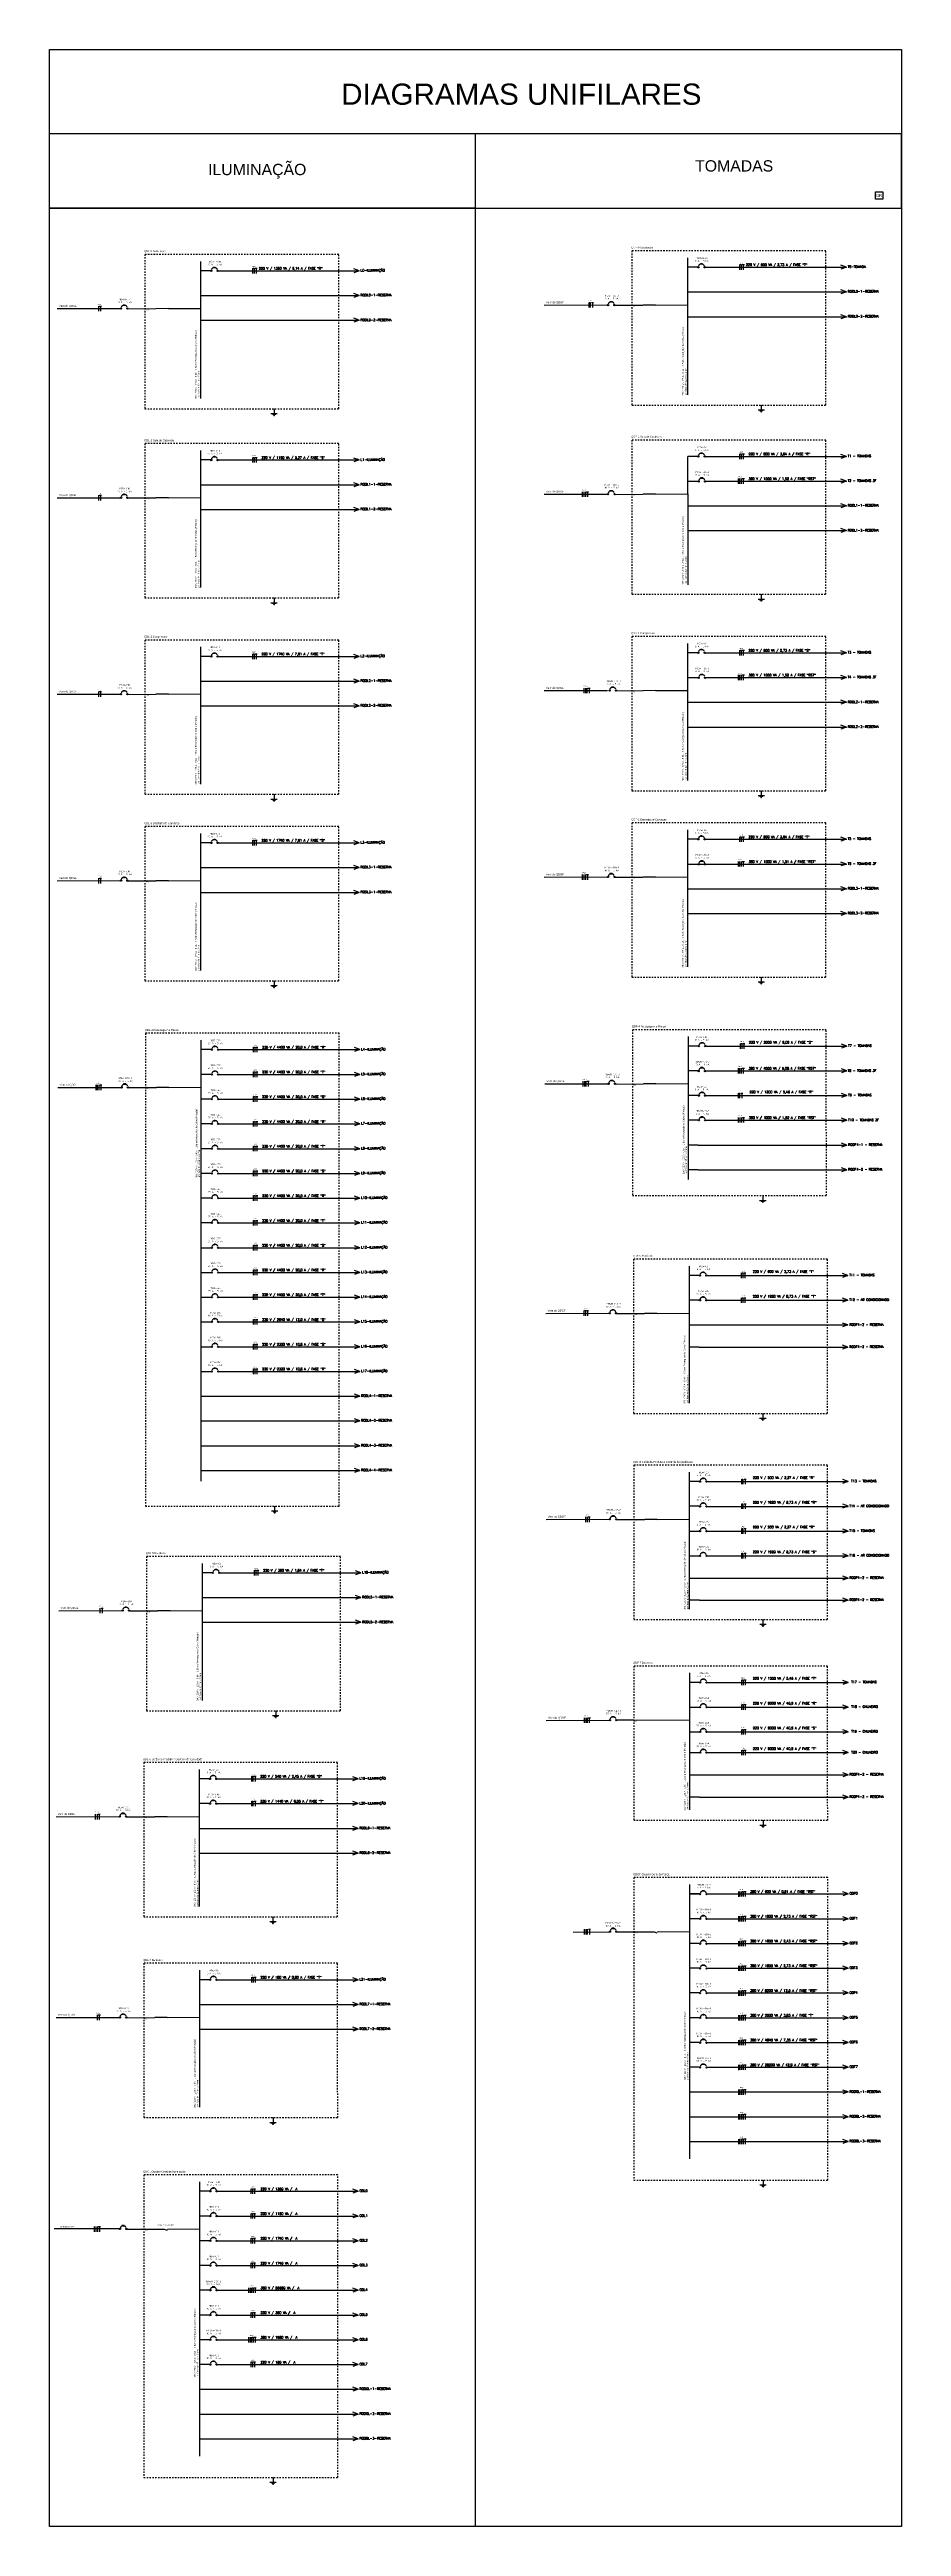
# Model space of a CAD drawing. Extents: x 196 to 487, y -28 to 149.
# Drawn here: x 360.9 to 421.2, y -28 to 147.4 of the extents above; entities that cross this region are included whole.
import ezdxf

# ---------------------------------------------------------------- set-up
doc = ezdxf.new("R2010")
doc.units = 0
doc.header["$MEASUREMENT"] = 0
doc.linetypes.add('DASHED2', pattern=[0.375, 0.25, -0.125])
doc.linetypes.add('NULL', pattern=[0])
for name, color, linetype in [('DIAGRAMAS', 254, 'CONTINUOUS'), ('UNIFILAR DESENHO', 50, 'CONTINUOUS'), ('UNIFILAR TEXTO', 7, 'CONTINUOUS'), ('UNIFILAR-TEXTO', 7, 'CONTINUOUS')]:
    doc.layers.add(name, color=color, linetype=linetype)
doc.styles.add('ARIAL', font='arial.ttf')
doc.styles.add('ROMANS', font='romans')

msp = doc.modelspace()

# ---------------------------------------------------------------- hatches: boundary and pattern name
at = {"layer": 'UNIFILAR DESENHO', "linetype": 'Continuous', "transparency": 33554687}
h = msp.add_hatch(color=256, dxfattribs=at)
h.dxf.hatch_style = 1
h.paths.add_polyline_path([(403.716, 14.147, 1), (403.734, 14.147, 1)])
h.paths.add_polyline_path([(403.927, 14.146, 1), (403.945, 14.146, 1)])
h = msp.add_hatch(color=256, dxfattribs=at)
h.dxf.hatch_style = 1
h.paths.add_polyline_path([(369.044, -6.902, 1), (369.062, -6.902, 1)])
h.paths.add_polyline_path([(369.254, -6.902, 1), (369.273, -6.902, 1)])

# ---------------------------------------------------------------- linework, layer by layer
at = {"layer": 'DIAGRAMAS'}
for p, q in [((421.222, 141.445), (360.94, 141.445)), ((391.081, 136.193), (391.081, 141.445)), ((421.222, 136.193), (421.222, 141.445)), ((391.081, 136.193), (360.94, 136.193)), ((360.94, 136.193), (421.222, 136.193)), ((391.081, -27.952), (391.081, 136.193))]:
    msp.add_line(p, q, dxfattribs=at)
msp.add_lwpolyline([(360.94, 147.413), (421.222, 147.413), (421.222, -27.952), (360.94, -27.952)], close=True, dxfattribs=at)
at = {"layer": 'UNIFILAR DESENHO', "linetype": 'DASHED2', "ltscale": 0.05}
for p, q in [((381.402, 132.907), (367.686, 132.907)), ((367.686, 132.907), (367.686, 121.986)), ((381.406, 121.986), (381.402, 132.907)), ((415.868, 133.162), (402.153, 133.162)), ((402.153, 133.162), (402.153, 122.241)), ((415.873, 122.241), (415.868, 133.162)), ((367.686, 121.986), (381.406, 121.986)), ((402.153, 122.241), (415.873, 122.241)), ((381.402, 119.511), (367.686, 119.511)), ((367.686, 119.511), (367.686, 108.59)), ((381.406, 108.59), (381.402, 119.511)), ((415.868, 119.766), (402.153, 119.766)), ((402.153, 119.766), (402.153, 108.845)), ((415.873, 108.845), (415.868, 119.766)), ((402.153, 108.845), (415.873, 108.845)), ((367.686, 108.59), (381.406, 108.59)), ((381.402, 105.607), (367.686, 105.607)), ((367.686, 105.607), (367.686, 94.686)), ((381.406, 94.686), (381.402, 105.607)), ((415.868, 105.862), (402.153, 105.862)), ((402.153, 105.862), (402.153, 94.941)), ((415.873, 94.941), (415.868, 105.862)), ((402.153, 94.941), (415.873, 94.941)), ((367.686, 94.686), (381.406, 94.686)), ((381.402, 92.404), (367.686, 92.404)), ((367.686, 92.404), (367.686, 81.483)), ((381.406, 81.483), (381.402, 92.404)), ((415.868, 92.659), (402.153, 92.659)), ((402.153, 92.659), (402.153, 81.738)), ((415.873, 81.738), (415.868, 92.659)), ((367.686, 81.483), (381.406, 81.483)), ((402.153, 81.738), (415.873, 81.738)), ((381.439, 77.764), (367.723, 77.764)), ((367.723, 77.764), (367.723, 44.295)), ((381.439, 44.295), (381.439, 77.764)), ((415.906, 78.019), (402.19, 78.019)), ((402.19, 78.019), (402.19, 66.273)), ((415.908, 66.273), (415.906, 78.019)), ((402.19, 66.273), (415.908, 66.273)), ((415.983, 61.774), (402.268, 61.774)), ((402.268, 61.774), (402.268, 50.853)), ((415.988, 50.853), (415.983, 61.774)), ((402.268, 50.853), (415.988, 50.853)), ((415.993, 47.184), (402.277, 47.184)), ((402.277, 47.184), (402.277, 36.263)), ((415.997, 36.263), (415.993, 47.184)), ((367.723, 44.295), (381.443, 44.295)), ((381.517, 40.725), (367.801, 40.725)), ((367.801, 40.725), (367.801, 29.804)), ((381.521, 29.804), (381.517, 40.725)), ((402.277, 36.263), (415.997, 36.263)), ((415.997, 32.966), (402.282, 32.966)), ((402.282, 32.966), (402.282, 22.045)), ((416.002, 22.045), (415.997, 32.966)), ((367.801, 29.804), (381.521, 29.804)), ((381.317, 26.135), (367.602, 26.135)), ((367.602, 26.135), (367.602, 15.214)), ((381.322, 15.214), (381.317, 26.135)), ((402.282, 22.045), (416.002, 22.045)), ((416.002, 17.988), (402.286, 17.988)), ((402.286, 17.988), (402.286, -3.43)), ((416.006, -3.43), (416.002, 17.988)), ((367.602, 15.214), (381.322, 15.214)), ((381.323, 11.917), (367.608, 11.917)), ((367.608, 11.917), (367.608, 0.996)), ((381.328, 0.996), (381.323, 11.917)), ((367.608, 0.996), (381.328, 0.996)), ((381.33, -3.061), (367.614, -3.061)), ((367.614, -3.061), (367.614, -24.479)), ((381.334, -24.479), (381.33, -3.061)), ((402.286, -3.43), (416.006, -3.43)), ((367.614, -24.479), (381.334, -24.479))]:
    msp.add_line(p, q, dxfattribs=at)
at = {"layer": 'UNIFILAR DESENHO'}
for p, q in [((371.642, 122.713), (371.642, 132.415)), ((372.338, 131.748), (371.642, 131.748)), ((372.607, 131.929), (372.607, 132.034)), ((372.877, 131.748), (382.856, 131.748)), ((375.307, 131.928), (375.307, 131.56)), ((375.344, 131.928), (375.418, 131.928)), ((375.418, 131.928), (375.418, 131.56)), ((375.491, 131.928), (375.638, 131.928)), ((375.564, 131.928), (375.564, 131.56)), ((382.856, 131.748), (382.472, 131.608)), ((382.856, 131.748), (382.477, 131.889)), ((406.109, 122.968), (406.109, 132.67)), ((406.804, 132.003), (406.109, 132.003)), ((407.074, 132.184), (407.074, 132.289)), ((407.344, 132.003), (417.323, 132.003)), ((409.774, 132.183), (409.774, 131.815)), ((409.811, 132.183), (409.885, 132.183)), ((409.885, 132.183), (409.885, 131.815)), ((409.958, 132.183), (410.105, 132.183)), ((410.031, 132.183), (410.031, 131.815)), ((417.323, 132.003), (416.938, 131.863)), ((417.323, 132.003), (416.944, 132.144)), ((371.642, 129.996), (382.856, 129.996)), ((382.856, 129.996), (382.472, 129.855)), ((382.856, 129.996), (382.477, 130.136)), ((406.109, 130.251), (417.323, 130.251)), ((417.323, 130.251), (416.938, 130.11)), ((417.323, 130.251), (416.944, 130.391)), ((361.482, 129.067), (365.954, 129.08)), ((364.393, 129.251), (364.393, 128.883)), ((364.466, 129.251), (364.613, 129.251)), ((364.54, 129.251), (364.54, 128.883)), ((366.223, 129.26), (366.223, 129.365)), ((366.223, 129.26), (366.223, 129.365)), ((366.49, 129.059), (368.466, 129.067)), ((369.349, 129.067), (368.468, 129.066)), ((369.349, 129.067), (371.642, 129.088)), ((371.642, 128.243), (382.856, 128.243)), ((382.856, 128.243), (382.472, 128.103)), ((382.856, 128.243), (382.477, 128.384)), ((395.948, 129.322), (400.421, 129.335)), ((399.096, 129.511), (399.096, 129.143)), ((399.133, 129.511), (399.206, 129.511)), ((399.206, 129.511), (399.206, 129.143)), ((399.28, 129.511), (399.427, 129.511)), ((399.353, 129.511), (399.353, 129.143)), ((400.687, 129.503), (400.687, 129.608)), ((400.957, 129.314), (402.932, 129.322)), ((403.816, 129.322), (402.935, 129.321)), ((403.816, 129.322), (406.109, 129.343)), ((406.109, 128.498), (417.323, 128.498)), ((417.323, 128.498), (416.938, 128.358)), ((417.323, 128.498), (416.944, 128.639)), ((376.606, 121.646), (377.056, 121.646)), ((376.718, 121.601), (376.943, 121.601)), ((376.774, 121.556), (376.887, 121.556)), ((376.803, 121.511), (376.859, 121.511)), ((376.831, 121.986), (376.831, 121.646)), ((411.073, 121.901), (411.523, 121.901)), ((411.185, 121.856), (411.41, 121.856)), ((411.241, 121.811), (411.354, 121.811)), ((411.269, 121.766), (411.326, 121.766)), ((411.298, 122.241), (411.298, 121.901)), ((371.642, 109.318), (371.642, 119.019)), ((372.338, 118.353), (371.642, 118.353)), ((372.607, 118.533), (372.607, 118.638)), ((372.877, 118.353), (382.856, 118.353)), ((375.307, 118.533), (375.307, 118.164)), ((375.344, 118.533), (375.418, 118.533)), ((375.418, 118.533), (375.418, 118.164)), ((375.491, 118.533), (375.638, 118.533)), ((375.564, 118.533), (375.564, 118.164)), ((382.856, 118.353), (382.472, 118.212)), ((382.856, 118.353), (382.477, 118.493)), ((406.804, 118.608), (406.109, 118.608)), ((407.074, 118.788), (407.074, 118.893)), ((407.344, 118.608), (417.323, 118.608)), ((409.774, 118.788), (409.774, 118.42)), ((409.811, 118.788), (409.885, 118.788)), ((409.885, 118.788), (409.885, 118.42)), ((409.958, 118.788), (410.105, 118.788)), ((410.031, 118.788), (410.031, 118.42)), ((417.323, 118.608), (416.938, 118.467)), ((417.323, 118.608), (416.944, 118.748)), ((364.393, 115.855), (364.393, 115.487)), ((364.466, 115.855), (364.613, 115.855)), ((364.54, 115.855), (364.54, 115.487)), ((366.223, 115.865), (366.223, 115.97)), ((366.223, 115.865), (366.223, 115.97)), ((371.642, 116.6), (382.856, 116.6)), ((382.856, 116.6), (382.472, 116.46)), ((382.856, 116.6), (382.477, 116.741)), ((395.948, 115.926), (400.421, 115.94)), ((398.639, 116.11), (398.639, 115.742)), ((398.749, 116.11), (398.749, 115.742)), ((398.859, 116.11), (398.859, 115.742)), ((398.933, 116.11), (399.08, 116.11)), ((399.006, 116.11), (399.006, 115.742)), ((400.645, 116.12), (400.645, 116.225)), ((400.69, 116.12), (400.69, 116.225)), ((400.735, 116.12), (400.735, 116.225)), ((400.957, 115.918), (402.932, 115.926)), ((403.816, 115.926), (402.935, 115.925)), ((403.816, 115.926), (406.109, 115.948)), ((406.109, 116.855), (406.832, 116.855)), ((407.054, 117.021), (407.054, 117.126)), ((407.099, 117.021), (407.099, 117.126)), ((407.144, 117.021), (407.144, 117.126)), ((407.365, 116.855), (417.323, 116.855)), ((409.664, 117.039), (409.664, 116.671)), ((409.774, 117.039), (409.774, 116.671)), ((409.885, 117.039), (409.885, 116.671)), ((409.958, 117.039), (410.105, 117.039)), ((410.031, 117.039), (410.031, 116.671)), ((417.323, 116.855), (416.938, 116.715)), ((417.323, 116.855), (416.944, 116.996)), ((361.482, 115.671), (365.954, 115.685)), ((366.49, 115.663), (368.466, 115.671)), ((369.349, 115.671), (368.468, 115.67)), ((369.349, 115.671), (371.642, 115.693)), ((371.642, 114.848), (382.856, 114.848)), ((382.856, 114.848), (382.472, 114.707)), ((382.856, 114.848), (382.477, 114.988)), ((406.109, 115.103), (417.323, 115.103)), ((417.323, 115.103), (416.938, 114.962)), ((417.323, 115.103), (416.944, 115.243)), ((406.109, 113.35), (417.323, 113.35)), ((417.323, 113.35), (416.938, 113.21)), ((417.323, 113.35), (416.944, 113.491)), ((411.298, 108.845), (411.298, 108.506)), ((376.606, 108.251), (377.056, 108.251)), ((376.718, 108.206), (376.943, 108.206)), ((376.774, 108.161), (376.887, 108.161)), ((376.803, 108.116), (376.859, 108.116)), ((376.831, 108.59), (376.831, 108.251)), ((411.073, 108.506), (411.523, 108.506)), ((411.185, 108.461), (411.41, 108.461)), ((411.241, 108.416), (411.354, 108.416)), ((411.269, 108.371), (411.326, 108.371)), ((406.109, 95.668), (406.109, 105.37)), ((371.642, 95.413), (371.642, 105.115)), ((372.338, 104.448), (371.642, 104.448)), ((372.607, 104.629), (372.607, 104.734)), ((372.877, 104.448), (382.856, 104.448)), ((375.307, 104.628), (375.307, 104.26)), ((375.344, 104.628), (375.418, 104.628)), ((375.418, 104.628), (375.418, 104.26)), ((375.491, 104.628), (375.638, 104.628)), ((375.564, 104.628), (375.564, 104.26)), ((382.856, 104.448), (382.472, 104.308)), ((382.856, 104.448), (382.477, 104.589)), ((406.804, 104.703), (406.109, 104.703)), ((407.074, 104.884), (407.074, 104.989)), ((407.344, 104.703), (417.323, 104.703)), ((409.774, 104.883), (409.774, 104.515)), ((409.811, 104.883), (409.885, 104.883)), ((409.885, 104.883), (409.885, 104.515)), ((409.958, 104.883), (410.105, 104.883)), ((410.031, 104.883), (410.031, 104.515)), ((417.323, 104.703), (416.938, 104.563)), ((417.323, 104.703), (416.944, 104.844)), ((361.482, 101.767), (365.954, 101.78)), ((364.393, 101.951), (364.393, 101.583)), ((364.466, 101.951), (364.613, 101.951)), ((364.54, 101.951), (364.54, 101.583)), ((366.223, 101.961), (366.223, 102.066)), ((366.223, 101.961), (366.223, 102.066)), ((366.49, 101.759), (368.466, 101.767)), ((369.349, 101.767), (368.468, 101.766)), ((369.349, 101.767), (371.642, 101.788)), ((371.642, 102.696), (382.856, 102.696)), ((382.856, 102.696), (382.472, 102.555)), ((382.856, 102.696), (382.477, 102.836)), ((395.948, 102.022), (400.421, 102.035)), ((398.746, 102.206), (398.746, 101.838)), ((398.857, 102.206), (398.857, 101.838)), ((398.967, 102.206), (398.967, 101.838)), ((399.041, 102.206), (399.188, 102.206)), ((399.114, 102.206), (399.114, 101.838)), ((400.753, 102.216), (400.753, 102.321)), ((400.798, 102.216), (400.798, 102.321)), ((400.843, 102.216), (400.843, 102.321)), ((400.957, 102.014), (402.932, 102.022)), ((403.816, 102.022), (402.935, 102.021)), ((403.816, 102.022), (406.109, 102.043)), ((406.109, 102.951), (406.832, 102.951)), ((407.054, 103.117), (407.054, 103.222)), ((407.099, 103.117), (407.099, 103.222)), ((407.144, 103.117), (407.144, 103.222)), ((407.365, 102.951), (417.323, 102.951)), ((409.664, 103.135), (409.664, 102.767)), ((409.774, 103.135), (409.774, 102.767)), ((409.885, 103.135), (409.885, 102.767)), ((409.958, 103.135), (410.105, 103.135)), ((410.031, 103.135), (410.031, 102.767)), ((417.323, 102.951), (416.938, 102.81)), ((417.323, 102.951), (416.944, 103.091)), ((371.642, 100.943), (382.856, 100.943)), ((382.856, 100.943), (382.472, 100.803)), ((382.856, 100.943), (382.477, 101.084)), ((406.109, 101.198), (417.323, 101.198)), ((417.323, 101.198), (416.938, 101.058)), ((417.323, 101.198), (416.944, 101.339)), ((406.109, 99.446), (417.323, 99.446)), ((417.323, 99.446), (416.938, 99.305)), ((417.323, 99.446), (416.944, 99.586)), ((411.298, 94.941), (411.298, 94.601)), ((376.606, 94.346), (377.056, 94.346)), ((376.718, 94.301), (376.943, 94.301)), ((376.774, 94.256), (376.887, 94.256)), ((376.803, 94.211), (376.859, 94.211)), ((376.831, 94.686), (376.831, 94.346)), ((411.073, 94.601), (411.523, 94.601)), ((411.185, 94.556), (411.41, 94.556)), ((411.241, 94.511), (411.354, 94.511)), ((411.269, 94.466), (411.326, 94.466)), ((371.642, 82.211), (371.642, 91.912)), ((372.338, 91.246), (371.642, 91.246)), ((372.607, 91.426), (372.607, 91.531)), ((372.877, 91.246), (382.856, 91.246)), ((375.307, 91.426), (375.307, 91.058)), ((375.344, 91.426), (375.418, 91.426)), ((375.418, 91.426), (375.418, 91.058)), ((375.491, 91.426), (375.638, 91.426)), ((375.564, 91.426), (375.564, 91.058)), ((382.856, 91.246), (382.472, 91.105)), ((382.856, 91.246), (382.477, 91.386)), ((406.109, 82.466), (406.109, 92.167)), ((406.804, 91.501), (406.109, 91.501)), ((407.074, 91.681), (407.074, 91.786)), ((407.344, 91.501), (417.323, 91.501)), ((409.774, 91.681), (409.774, 91.313)), ((409.811, 91.681), (409.885, 91.681)), ((409.885, 91.681), (409.885, 91.313)), ((409.958, 91.681), (410.105, 91.681)), ((410.031, 91.681), (410.031, 91.313)), ((417.323, 91.501), (416.938, 91.36)), ((417.323, 91.501), (416.944, 91.641)), ((371.642, 89.493), (382.856, 89.493)), ((382.856, 89.493), (382.472, 89.353)), ((382.856, 89.493), (382.477, 89.634)), ((406.109, 89.748), (417.323, 89.748)), ((407.054, 89.914), (407.054, 90.019)), ((407.099, 89.914), (407.099, 90.019)), ((407.144, 89.914), (407.144, 90.019)), ((409.664, 89.933), (409.664, 89.564)), ((409.774, 89.933), (409.774, 89.564)), ((409.885, 89.933), (409.885, 89.564)), ((409.958, 89.933), (410.105, 89.933)), ((410.031, 89.933), (410.031, 89.564)), ((417.323, 89.748), (416.938, 89.608)), ((417.323, 89.748), (416.944, 89.889)), ((361.482, 88.564), (365.954, 88.578)), ((364.393, 88.748), (364.393, 88.38)), ((364.466, 88.748), (364.613, 88.748)), ((364.54, 88.748), (364.54, 88.38)), ((366.223, 88.758), (366.223, 88.863)), ((366.223, 88.758), (366.223, 88.863)), ((366.49, 88.556), (368.466, 88.564)), ((369.349, 88.564), (368.468, 88.563)), ((369.349, 88.564), (371.642, 88.586)), ((371.642, 87.741), (382.856, 87.741)), ((382.856, 87.741), (382.472, 87.6)), ((382.856, 87.741), (382.477, 87.881)), ((395.948, 88.819), (400.421, 88.833)), ((398.639, 89.003), (398.639, 88.635)), ((398.749, 89.003), (398.749, 88.635)), ((398.859, 89.003), (398.859, 88.635)), ((398.933, 89.003), (399.08, 89.003)), ((399.006, 89.003), (399.006, 88.635)), ((400.645, 89.013), (400.645, 89.118)), ((400.69, 89.013), (400.69, 89.118)), ((400.735, 89.013), (400.735, 89.118)), ((400.957, 88.811), (402.932, 88.819)), ((403.816, 88.819), (402.935, 88.818)), ((403.816, 88.819), (406.109, 88.841)), ((406.109, 87.996), (417.323, 87.996)), ((417.323, 87.996), (416.938, 87.855)), ((417.323, 87.996), (416.944, 88.136)), ((406.109, 86.243), (417.323, 86.243)), ((417.323, 86.243), (416.938, 86.103)), ((417.323, 86.243), (416.944, 86.384)), ((376.606, 81.144), (377.056, 81.144)), ((376.718, 81.099), (376.943, 81.099)), ((376.774, 81.054), (376.887, 81.054)), ((376.803, 81.009), (376.859, 81.009)), ((376.831, 81.483), (376.831, 81.144)), ((411.073, 81.399), (411.523, 81.399)), ((411.185, 81.354), (411.41, 81.354)), ((411.241, 81.309), (411.354, 81.309)), ((411.269, 81.264), (411.326, 81.264)), ((411.298, 81.738), (411.298, 81.399)), ((371.679, 46.062), (371.679, 77.272)), ((406.146, 67.409), (406.146, 77.527)), ((372.375, 76.606), (371.679, 76.606)), ((372.644, 76.786), (372.644, 76.891)), ((372.644, 76.786), (372.644, 76.891)), ((372.915, 76.606), (382.893, 76.606)), ((375.344, 76.785), (375.344, 76.417)), ((375.381, 76.785), (375.455, 76.785)), ((375.455, 76.785), (375.455, 76.417)), ((375.528, 76.785), (375.675, 76.785)), ((375.602, 76.785), (375.602, 76.417)), ((382.893, 76.606), (382.509, 76.465)), ((382.893, 76.606), (382.514, 76.746)), ((406.842, 76.861), (406.146, 76.861)), ((407.111, 77.041), (407.111, 77.146)), ((407.111, 77.041), (407.111, 77.146)), ((407.381, 76.861), (417.36, 76.861)), ((409.811, 77.04), (409.811, 76.672)), ((409.848, 77.04), (409.922, 77.04)), ((409.922, 77.04), (409.922, 76.672)), ((409.995, 77.04), (410.142, 77.04)), ((410.068, 77.04), (410.068, 76.672)), ((417.36, 76.861), (416.976, 76.72)), ((417.36, 76.861), (416.981, 77.001)), ((361.519, 73.924), (365.991, 73.937)), ((364.209, 74.108), (364.209, 73.74)), ((364.32, 74.108), (364.32, 73.74)), ((364.43, 74.108), (364.43, 73.74)), ((364.503, 74.108), (364.65, 74.108)), ((364.577, 74.108), (364.577, 73.74)), ((366.216, 74.118), (366.216, 74.223)), ((366.216, 74.118), (366.216, 74.223)), ((366.261, 74.118), (366.261, 74.223)), ((366.261, 74.118), (366.261, 74.223)), ((366.306, 74.118), (366.306, 74.223)), ((366.306, 74.118), (366.306, 74.223)), ((366.527, 73.916), (368.503, 73.924)), ((369.386, 73.924), (368.505, 73.923)), ((369.386, 73.924), (371.679, 73.945)), ((372.375, 74.853), (371.679, 74.853)), ((372.644, 75.033), (372.644, 75.138)), ((372.644, 75.033), (372.644, 75.138)), ((372.915, 74.853), (382.893, 74.853)), ((375.344, 75.033), (375.344, 74.665)), ((375.381, 75.033), (375.455, 75.033)), ((375.455, 75.033), (375.455, 74.665)), ((375.528, 75.033), (375.675, 75.033)), ((375.602, 75.033), (375.602, 74.665)), ((382.893, 74.853), (382.509, 74.712)), ((382.893, 74.853), (382.514, 74.993)), ((395.986, 74.179), (400.458, 74.192)), ((398.676, 74.363), (398.676, 73.994)), ((398.786, 74.363), (398.786, 73.994)), ((398.897, 74.363), (398.897, 73.994)), ((398.97, 74.363), (399.117, 74.363)), ((399.043, 74.363), (399.043, 73.994)), ((400.682, 74.372), (400.682, 74.477)), ((400.727, 74.372), (400.727, 74.477)), ((400.772, 74.372), (400.772, 74.477)), ((400.994, 74.171), (402.97, 74.179)), ((403.853, 74.179), (402.972, 74.178)), ((403.853, 74.179), (406.146, 74.201)), ((406.842, 75.108), (406.146, 75.108)), ((407.054, 75.274), (407.054, 75.379)), ((407.099, 75.274), (407.099, 75.379)), ((407.144, 75.274), (407.144, 75.379)), ((407.381, 75.108), (417.36, 75.108)), ((409.664, 75.292), (409.664, 74.924)), ((409.774, 75.292), (409.774, 74.924)), ((409.885, 75.292), (409.885, 74.924)), ((409.958, 75.292), (410.105, 75.292)), ((410.031, 75.292), (410.031, 74.924)), ((417.36, 75.108), (416.976, 74.967)), ((417.36, 75.108), (416.981, 75.248)), ((372.375, 73.1), (371.679, 73.1)), ((372.644, 73.281), (372.644, 73.386)), ((372.644, 73.281), (372.644, 73.386)), ((372.915, 73.1), (382.893, 73.1)), ((375.344, 73.28), (375.344, 72.912)), ((375.381, 73.28), (375.455, 73.28)), ((375.455, 73.28), (375.455, 72.912)), ((375.528, 73.28), (375.675, 73.28)), ((375.602, 73.28), (375.602, 72.912)), ((382.893, 73.1), (382.509, 72.96)), ((382.893, 73.1), (382.514, 73.241)), ((406.842, 73.356), (406.146, 73.356)), ((407.111, 73.536), (407.111, 73.641)), ((407.111, 73.536), (407.111, 73.641)), ((407.111, 73.53), (407.111, 73.635)), ((407.111, 73.53), (407.111, 73.635)), ((407.381, 73.356), (417.36, 73.356)), ((409.664, 73.535), (409.664, 73.167)), ((409.7, 73.535), (409.774, 73.535)), ((409.774, 73.535), (409.774, 73.167)), ((409.847, 73.535), (409.994, 73.535)), ((409.921, 73.535), (409.921, 73.167)), ((417.36, 73.356), (416.976, 73.215)), ((417.36, 73.356), (416.981, 73.496)), ((372.375, 71.348), (371.679, 71.348)), ((372.644, 71.528), (372.644, 71.633)), ((372.644, 71.528), (372.644, 71.633)), ((372.915, 71.348), (382.893, 71.348)), ((375.344, 71.528), (375.344, 71.16)), ((375.381, 71.528), (375.455, 71.528)), ((375.455, 71.528), (375.455, 71.16)), ((375.528, 71.528), (375.675, 71.528)), ((375.602, 71.528), (375.602, 71.16)), ((382.893, 71.348), (382.509, 71.207)), ((382.893, 71.348), (382.514, 71.488)), ((406.842, 71.603), (406.146, 71.603)), ((407.066, 71.786), (407.066, 71.891)), ((407.111, 71.786), (407.111, 71.891)), ((407.156, 71.786), (407.156, 71.891)), ((407.381, 71.603), (417.36, 71.603)), ((409.676, 71.805), (409.676, 71.437)), ((409.787, 71.805), (409.787, 71.437)), ((409.897, 71.805), (409.897, 71.437)), ((409.97, 71.805), (410.118, 71.805)), ((410.044, 71.805), (410.044, 71.437)), ((417.36, 71.603), (416.976, 71.462)), ((417.36, 71.603), (416.981, 71.743)), ((372.375, 69.595), (371.679, 69.595)), ((372.644, 69.776), (372.644, 69.881)), ((372.644, 69.776), (372.644, 69.881)), ((372.915, 69.595), (382.893, 69.595)), ((375.344, 69.775), (375.344, 69.407)), ((375.381, 69.775), (375.455, 69.775)), ((375.455, 69.775), (375.455, 69.407)), ((375.528, 69.775), (375.675, 69.775)), ((375.602, 69.775), (375.602, 69.407)), ((382.893, 69.595), (382.509, 69.455)), ((382.893, 69.595), (382.514, 69.736)), ((406.842, 69.851), (406.146, 69.851)), ((406.842, 69.851), (417.36, 69.851)), ((417.36, 69.851), (416.976, 69.71)), ((417.36, 69.851), (416.981, 69.991)), ((372.375, 67.843), (371.679, 67.843)), ((372.644, 68.023), (372.644, 68.128)), ((372.644, 68.023), (372.644, 68.128)), ((372.915, 67.843), (382.893, 67.843)), ((375.344, 68.023), (375.344, 67.655)), ((375.381, 68.023), (375.455, 68.023)), ((375.455, 68.023), (375.455, 67.655)), ((375.528, 68.023), (375.675, 68.023)), ((375.602, 68.023), (375.602, 67.655)), ((382.893, 67.843), (382.509, 67.702)), ((382.893, 67.843), (382.514, 67.983)), ((406.842, 68.098), (406.146, 68.098)), ((406.842, 68.098), (417.36, 68.098)), ((417.36, 68.098), (416.976, 67.957)), ((417.36, 68.098), (416.981, 68.238)), ((372.375, 66.09), (371.679, 66.09)), ((372.644, 66.271), (372.644, 66.376)), ((372.644, 66.271), (372.644, 66.376)), ((372.915, 66.09), (382.893, 66.09)), ((375.344, 66.27), (375.344, 65.902)), ((375.381, 66.27), (375.455, 66.27)), ((375.455, 66.27), (375.455, 65.902)), ((375.528, 66.27), (375.675, 66.27)), ((375.602, 66.27), (375.602, 65.902)), ((382.893, 66.09), (382.509, 65.95)), ((382.893, 66.09), (382.514, 66.231)), ((411.188, 65.934), (411.638, 65.934)), ((411.3, 65.889), (411.525, 65.889)), ((411.356, 65.844), (411.469, 65.844)), ((411.384, 65.799), (411.441, 65.799)), ((411.413, 66.273), (411.413, 65.934)), ((372.375, 64.338), (371.679, 64.338)), ((372.644, 64.518), (372.644, 64.623)), ((372.644, 64.518), (372.644, 64.623)), ((372.915, 64.338), (382.893, 64.338)), ((375.344, 64.518), (375.344, 64.15)), ((375.381, 64.518), (375.455, 64.518)), ((375.455, 64.518), (375.455, 64.15)), ((375.528, 64.518), (375.675, 64.518)), ((375.602, 64.518), (375.602, 64.15)), ((382.893, 64.338), (382.509, 64.197)), ((382.893, 64.338), (382.514, 64.478)), ((371.679, 62.585), (372.375, 62.585)), ((372.644, 62.766), (372.644, 62.871)), ((372.644, 62.766), (372.644, 62.871)), ((372.915, 62.585), (382.893, 62.585)), ((375.344, 62.765), (375.344, 62.397)), ((375.381, 62.765), (375.455, 62.765)), ((375.455, 62.765), (375.455, 62.397)), ((375.528, 62.765), (375.675, 62.765)), ((375.602, 62.765), (375.602, 62.397)), ((382.893, 62.585), (382.509, 62.445)), ((382.893, 62.585), (382.514, 62.726)), ((371.679, 60.833), (372.375, 60.833)), ((372.644, 61.013), (372.644, 61.118)), ((372.644, 61.013), (372.644, 61.118)), ((372.915, 60.833), (382.893, 60.833)), ((375.344, 61.013), (375.344, 60.645)), ((375.381, 61.013), (375.455, 61.013)), ((375.455, 61.013), (375.455, 60.645)), ((375.528, 61.013), (375.675, 61.013)), ((375.602, 61.013), (375.602, 60.645)), ((382.893, 60.833), (382.509, 60.692)), ((382.893, 60.833), (382.514, 60.973)), ((406.224, 51.581), (406.224, 61.282)), ((406.919, 60.616), (406.224, 60.616)), ((407.189, 60.796), (407.189, 60.901)), ((407.189, 60.796), (407.189, 60.901)), ((407.459, 60.616), (417.438, 60.616)), ((409.889, 60.796), (409.889, 60.428)), ((409.926, 60.796), (409.999, 60.796)), ((409.999, 60.796), (409.999, 60.428)), ((410.073, 60.796), (410.22, 60.796)), ((410.146, 60.796), (410.146, 60.428)), ((417.438, 60.616), (417.053, 60.475)), ((417.438, 60.616), (417.059, 60.756)), ((371.679, 59.08), (372.375, 59.08)), ((372.644, 59.261), (372.644, 59.366)), ((372.644, 59.261), (372.644, 59.366)), ((372.915, 59.08), (382.893, 59.08)), ((375.344, 59.26), (375.344, 58.892)), ((375.381, 59.26), (375.455, 59.26)), ((375.455, 59.26), (375.455, 58.892)), ((375.528, 59.26), (375.675, 59.26)), ((375.602, 59.26), (375.602, 58.892)), ((382.893, 59.08), (382.509, 58.94)), ((382.893, 59.08), (382.514, 59.221)), ((396.063, 57.934), (400.536, 57.948)), ((398.753, 58.127), (398.753, 57.759)), ((398.79, 58.127), (398.864, 58.127)), ((398.864, 58.127), (398.864, 57.759)), ((398.937, 58.127), (399.084, 58.127)), ((399.011, 58.127), (399.011, 57.759)), ((400.805, 58.128), (400.805, 58.233)), ((401.072, 57.926), (403.047, 57.934)), ((403.931, 57.934), (403.049, 57.933)), ((403.931, 57.934), (406.224, 57.956)), ((407.189, 59.044), (407.189, 59.149)), ((407.189, 59.044), (407.189, 59.149)), ((407.459, 58.86), (417.438, 58.863)), ((409.889, 59.043), (409.889, 58.675)), ((409.926, 59.043), (409.999, 59.043)), ((409.999, 59.043), (409.999, 58.675)), ((410.073, 59.043), (410.22, 59.043)), ((410.146, 59.043), (410.146, 58.675)), ((417.438, 58.863), (417.053, 58.723)), ((417.438, 58.863), (417.059, 59.004)), ((371.679, 57.328), (372.375, 57.328)), ((372.644, 57.508), (372.644, 57.613)), ((372.644, 57.508), (372.644, 57.613)), ((372.915, 57.328), (382.893, 57.328)), ((375.344, 57.508), (375.344, 57.14)), ((375.381, 57.508), (375.455, 57.508)), ((375.455, 57.508), (375.455, 57.14)), ((375.528, 57.508), (375.675, 57.508)), ((375.602, 57.508), (375.602, 57.14)), ((382.893, 57.328), (382.509, 57.187)), ((382.893, 57.328), (382.514, 57.468)), ((406.224, 57.111), (417.438, 57.111)), ((417.438, 57.111), (417.053, 56.97)), ((417.438, 57.111), (417.053, 56.97)), ((417.438, 57.111), (417.059, 57.251)), ((417.438, 57.111), (417.059, 57.251)), ((371.679, 55.575), (372.375, 55.575)), ((372.644, 55.756), (372.644, 55.861)), ((372.644, 55.756), (372.644, 55.861)), ((372.915, 55.575), (382.893, 55.575)), ((375.344, 55.755), (375.344, 55.387)), ((375.381, 55.755), (375.455, 55.755)), ((375.455, 55.755), (375.455, 55.387)), ((375.528, 55.755), (375.675, 55.755)), ((375.602, 55.755), (375.602, 55.387)), ((382.893, 55.575), (382.509, 55.435)), ((382.893, 55.575), (382.514, 55.716)), ((406.919, 55.537), (406.224, 55.537)), ((406.919, 55.537), (417.438, 55.537)), ((417.438, 55.537), (417.053, 55.397)), ((417.438, 55.537), (417.059, 55.678)), ((371.679, 53.823), (372.375, 53.823)), ((372.644, 54.003), (372.644, 54.108)), ((372.644, 54.003), (372.644, 54.108)), ((372.915, 53.823), (382.893, 53.823)), ((375.344, 54.003), (375.344, 53.635)), ((375.381, 54.003), (375.455, 54.003)), ((375.455, 54.003), (375.455, 53.635)), ((375.528, 54.003), (375.675, 54.003)), ((375.602, 54.003), (375.602, 53.635)), ((382.893, 53.823), (382.509, 53.682)), ((382.893, 53.823), (382.514, 53.963)), ((371.679, 52.07), (382.893, 52.07)), ((382.893, 52.07), (382.509, 51.93)), ((382.893, 52.07), (382.514, 52.211)), ((371.679, 50.318), (382.893, 50.318)), ((382.893, 50.318), (382.509, 50.177)), ((382.893, 50.318), (382.514, 50.458)), ((411.188, 50.514), (411.638, 50.514)), ((411.3, 50.469), (411.525, 50.469)), ((411.356, 50.424), (411.469, 50.424)), ((411.384, 50.379), (411.441, 50.379)), ((411.413, 50.853), (411.413, 50.514)), ((371.679, 48.565), (382.893, 48.565)), ((382.893, 48.565), (382.509, 48.425)), ((382.893, 48.565), (382.514, 48.706)), ((371.679, 46.813), (382.893, 46.813)), ((382.893, 46.813), (382.509, 46.672)), ((382.893, 46.813), (382.514, 46.953)), ((406.233, 36.991), (406.233, 46.692)), ((406.929, 46.026), (406.233, 46.026)), ((407.198, 46.206), (407.198, 46.311)), ((407.198, 46.206), (407.198, 46.311)), ((407.468, 46.026), (417.447, 46.026)), ((409.898, 46.206), (409.898, 45.837)), ((409.935, 46.206), (410.009, 46.206)), ((410.009, 46.206), (410.009, 45.837)), ((410.082, 46.206), (410.229, 46.206)), ((410.155, 46.206), (410.155, 45.837)), ((417.447, 46.026), (417.063, 45.885)), ((417.447, 46.026), (417.068, 46.166)), ((376.643, 43.955), (377.093, 43.955)), ((376.755, 43.91), (376.98, 43.91)), ((376.812, 43.865), (376.924, 43.865)), ((376.868, 44.295), (376.868, 43.955)), ((406.929, 44.273), (406.233, 44.273)), ((407.198, 44.454), (407.198, 44.559)), ((407.198, 44.454), (407.198, 44.559)), ((407.468, 44.27), (417.447, 44.27)), ((409.898, 44.453), (409.898, 44.085)), ((409.935, 44.453), (410.009, 44.453)), ((410.009, 44.453), (410.009, 44.085)), ((410.082, 44.453), (410.229, 44.453)), ((410.155, 44.453), (410.155, 44.085)), ((417.447, 44.273), (417.063, 44.133)), ((417.447, 44.273), (417.068, 44.414)), ((376.84, 43.82), (376.896, 43.82)), ((396.073, 43.344), (400.545, 43.358)), ((398.873, 43.528), (398.873, 43.16)), ((398.984, 43.528), (398.984, 43.16)), ((399.057, 43.528), (399.204, 43.528)), ((399.13, 43.528), (399.13, 43.16)), ((400.769, 43.538), (400.769, 43.643)), ((400.859, 43.538), (400.859, 43.643)), ((401.081, 43.336), (403.057, 43.344)), ((403.94, 43.344), (403.059, 43.343)), ((403.94, 43.344), (406.233, 43.366)), ((406.233, 42.521), (406.929, 42.521)), ((407.198, 42.701), (407.198, 42.806)), ((407.198, 42.701), (407.198, 42.806)), ((407.468, 42.521), (417.447, 42.521)), ((407.468, 42.521), (417.447, 42.521)), ((409.898, 42.701), (409.898, 42.332)), ((409.935, 42.701), (410.009, 42.701)), ((410.009, 42.701), (410.009, 42.332)), ((410.082, 42.701), (410.229, 42.701)), ((410.155, 42.701), (410.155, 42.332)), ((417.447, 42.521), (417.063, 42.38)), ((417.447, 42.521), (417.063, 42.38)), ((417.447, 42.521), (417.068, 42.661)), ((417.447, 42.521), (417.068, 42.661)), ((406.233, 40.768), (406.929, 40.768)), ((407.198, 40.949), (407.198, 41.054)), ((407.198, 40.949), (407.198, 41.054)), ((407.468, 40.768), (417.447, 40.768)), ((407.468, 40.765), (417.447, 40.765)), ((409.898, 40.948), (409.898, 40.58)), ((409.935, 40.948), (410.009, 40.948)), ((410.009, 40.948), (410.009, 40.58)), ((410.082, 40.948), (410.229, 40.948)), ((410.155, 40.948), (410.155, 40.58)), ((417.447, 40.768), (417.063, 40.628)), ((417.447, 40.768), (417.063, 40.628)), ((417.447, 40.768), (417.068, 40.909)), ((417.447, 40.768), (417.068, 40.909)), ((371.757, 30.532), (371.757, 40.233)), ((372.453, 39.567), (371.757, 39.567)), ((372.722, 39.747), (372.722, 39.852)), ((372.722, 39.747), (372.722, 39.852)), ((372.992, 39.567), (382.971, 39.567)), ((375.422, 39.747), (375.422, 39.379)), ((375.459, 39.747), (375.533, 39.747)), ((375.533, 39.747), (375.533, 39.379)), ((375.606, 39.747), (375.753, 39.747)), ((375.679, 39.747), (375.679, 39.379)), ((382.971, 39.567), (382.587, 39.426)), ((382.971, 39.567), (382.592, 39.707)), ((406.233, 39.196), (417.447, 39.196)), ((417.447, 39.196), (417.063, 39.055)), ((417.447, 39.196), (417.063, 39.055)), ((417.447, 39.196), (417.068, 39.336)), ((417.447, 39.196), (417.068, 39.336)), ((361.597, 36.885), (366.069, 36.899)), ((364.508, 37.069), (364.508, 36.701)), ((364.581, 37.069), (364.728, 37.069)), ((364.655, 37.069), (364.655, 36.701)), ((366.338, 37.079), (366.338, 37.184)), ((366.338, 37.079), (366.338, 37.184)), ((366.605, 36.877), (368.581, 36.885)), ((369.464, 36.885), (368.583, 36.884)), ((369.464, 36.885), (371.757, 36.907)), ((371.757, 37.814), (382.971, 37.814)), ((382.971, 37.814), (382.587, 37.674)), ((382.971, 37.814), (382.592, 37.955)), ((406.929, 37.622), (406.233, 37.622)), ((406.929, 37.622), (417.447, 37.622)), ((417.447, 37.622), (417.063, 37.482)), ((417.447, 37.622), (417.068, 37.763)), ((371.757, 36.062), (382.971, 36.062)), ((382.971, 36.062), (382.587, 35.921)), ((382.971, 36.062), (382.592, 36.202)), ((411.197, 35.924), (411.647, 35.924)), ((411.309, 35.879), (411.534, 35.879)), ((411.366, 35.834), (411.478, 35.834)), ((411.394, 35.789), (411.45, 35.789)), ((411.422, 36.263), (411.422, 35.924)), ((406.238, 22.773), (406.238, 32.474)), ((406.933, 31.808), (406.238, 31.808)), ((407.203, 31.988), (407.203, 32.093)), ((407.203, 31.988), (407.203, 32.093)), ((407.473, 31.808), (417.452, 31.808)), ((409.903, 31.987), (409.903, 31.619)), ((409.94, 31.987), (410.013, 31.987)), ((410.013, 31.987), (410.013, 31.619)), ((410.086, 31.987), (410.234, 31.987)), ((410.16, 31.987), (410.16, 31.619)), ((417.452, 31.808), (417.067, 31.667)), ((417.452, 31.808), (417.073, 31.948)), ((406.238, 30.055), (406.933, 30.055)), ((407.203, 30.236), (407.203, 30.341)), ((407.203, 30.236), (407.203, 30.341)), ((407.473, 30.055), (417.452, 30.055)), ((407.473, 30.055), (417.452, 30.055)), ((409.903, 30.235), (409.903, 29.867)), ((409.94, 30.235), (410.013, 30.235)), ((410.013, 30.235), (410.013, 29.867)), ((410.086, 30.235), (410.234, 30.235)), ((410.16, 30.235), (410.16, 29.867)), ((417.452, 30.055), (417.067, 29.915)), ((417.452, 30.055), (417.067, 29.915)), ((417.452, 30.055), (417.073, 30.195)), ((417.452, 30.055), (417.073, 30.195)), ((376.721, 29.465), (377.171, 29.465)), ((376.833, 29.42), (377.058, 29.42)), ((376.889, 29.375), (377.002, 29.375)), ((376.918, 29.33), (376.974, 29.33)), ((376.946, 29.804), (376.946, 29.465)), ((396.079, 29.108), (400.552, 29.122)), ((398.304, 29.118), (400.55, 29.126)), ((398.767, 29.31), (398.767, 28.942)), ((398.878, 29.31), (398.878, 28.942)), ((398.988, 29.31), (398.988, 28.942)), ((399.061, 29.31), (399.209, 29.31)), ((399.135, 29.31), (399.135, 28.942)), ((400.774, 29.319), (400.774, 29.424)), ((400.819, 29.319), (400.819, 29.424)), ((400.864, 29.319), (400.864, 29.424)), ((402.282, 29.126), (401.087, 29.123)), ((402.282, 29.126), (406.238, 29.148)), ((406.238, 28.303), (406.933, 28.303)), ((407.203, 28.483), (407.203, 28.588)), ((407.203, 28.483), (407.203, 28.588)), ((407.473, 28.303), (417.452, 28.303)), ((407.473, 28.303), (417.452, 28.303)), ((407.473, 28.303), (417.452, 28.303)), ((409.903, 28.482), (409.903, 28.114)), ((409.94, 28.482), (410.013, 28.482)), ((410.013, 28.482), (410.013, 28.114)), ((410.086, 28.482), (410.234, 28.482)), ((410.16, 28.482), (410.16, 28.114)), ((417.452, 28.303), (417.067, 28.162)), ((417.452, 28.303), (417.067, 28.162)), ((417.452, 28.303), (417.067, 28.162)), ((417.452, 28.303), (417.073, 28.443)), ((417.452, 28.303), (417.073, 28.443)), ((417.452, 28.303), (417.073, 28.443)), ((406.238, 26.836), (406.933, 26.836)), ((407.203, 27.016), (407.203, 27.121)), ((407.203, 27.016), (407.203, 27.121)), ((407.473, 26.836), (417.452, 26.836)), ((407.473, 26.836), (417.452, 26.836)), ((409.903, 27.015), (409.903, 26.647)), ((409.94, 27.015), (410.013, 27.015)), ((410.013, 27.015), (410.013, 26.647)), ((410.086, 27.015), (410.234, 27.015)), ((410.16, 27.015), (410.16, 26.647)), ((417.452, 26.836), (417.067, 26.695)), ((417.452, 26.836), (417.067, 26.695)), ((417.452, 26.836), (417.073, 26.976)), ((417.452, 26.836), (417.073, 26.976)), ((371.558, 15.942), (371.558, 25.643)), ((372.253, 24.977), (371.558, 24.977)), ((372.523, 25.157), (372.523, 25.262)), ((372.793, 24.977), (382.772, 24.977)), ((375.223, 25.157), (375.223, 24.789)), ((375.26, 25.157), (375.333, 25.157)), ((375.333, 25.157), (375.333, 24.789)), ((375.406, 25.157), (375.554, 25.157)), ((375.48, 25.157), (375.48, 24.789)), ((382.772, 24.977), (382.387, 24.836)), ((382.772, 24.977), (382.393, 25.117)), ((406.238, 25.263), (417.452, 25.263)), ((417.452, 25.263), (417.067, 25.123)), ((417.452, 25.263), (417.067, 25.123)), ((417.452, 25.263), (417.073, 25.404)), ((417.452, 25.263), (417.073, 25.404)), ((372.253, 23.224), (371.558, 23.224)), ((372.523, 23.405), (372.523, 23.51)), ((372.793, 23.224), (382.772, 23.224)), ((375.223, 23.404), (375.223, 23.036)), ((375.26, 23.404), (375.333, 23.404)), ((375.333, 23.404), (375.333, 23.036)), ((375.406, 23.404), (375.554, 23.404)), ((375.48, 23.404), (375.48, 23.036)), ((382.772, 23.224), (382.387, 23.084)), ((382.772, 23.224), (382.393, 23.365)), ((406.933, 23.69), (406.238, 23.69)), ((406.933, 23.69), (417.452, 23.69)), ((417.452, 23.69), (417.067, 23.549)), ((417.452, 23.69), (417.073, 23.83)), ((361.397, 22.295), (365.869, 22.309)), ((364.162, 22.479), (364.162, 22.111)), ((364.308, 22.479), (364.308, 22.111)), ((364.382, 22.479), (364.529, 22.479)), ((364.455, 22.479), (364.455, 22.111)), ((366.094, 22.489), (366.094, 22.594)), ((366.094, 22.489), (366.094, 22.594)), ((366.184, 22.489), (366.184, 22.594)), ((366.184, 22.489), (366.184, 22.594)), ((366.405, 22.287), (368.381, 22.295)), ((369.265, 22.295), (368.383, 22.294)), ((369.265, 22.295), (371.558, 22.317)), ((371.558, 21.472), (382.772, 21.472)), ((382.772, 21.472), (382.387, 21.331)), ((382.772, 21.472), (382.393, 21.612)), ((411.201, 21.706), (411.651, 21.706)), ((411.314, 21.661), (411.539, 21.661)), ((411.37, 21.616), (411.483, 21.616)), ((411.398, 21.571), (411.455, 21.571)), ((411.426, 22.045), (411.426, 21.706)), ((371.558, 19.719), (382.772, 19.719)), ((382.772, 19.719), (382.387, 19.579)), ((382.772, 19.719), (382.393, 19.86)), ((406.242, -1.921), (406.242, 17.495)), ((406.938, 16.829), (406.242, 16.829)), ((406.242, 16.829), (406.938, 16.829)), ((407.159, 16.995), (407.159, 17.1)), ((407.204, 16.995), (407.204, 17.1)), ((407.249, 16.995), (407.249, 17.1)), ((407.478, 16.829), (417.457, 16.829)), ((409.687, 17), (409.687, 16.632)), ((409.797, 17.005), (409.797, 16.637)), ((409.907, 17.005), (409.907, 16.637)), ((409.944, 17.005), (410.018, 17.005)), ((410.018, 17.005), (410.018, 16.637)), ((410.091, 17.005), (410.238, 17.005)), ((410.165, 17.009), (410.165, 16.641)), ((417.457, 16.829), (417.072, 16.689)), ((417.457, 16.829), (417.077, 16.97)), ((376.521, 14.875), (376.971, 14.875)), ((376.634, 14.83), (376.859, 14.83)), ((376.69, 14.785), (376.803, 14.785)), ((376.718, 14.74), (376.774, 14.74)), ((376.746, 15.214), (376.746, 14.875)), ((397.997, 14.135), (400.558, 14.139)), ((398.772, 14.331), (398.772, 13.963)), ((398.882, 14.331), (398.882, 13.963)), ((398.993, 14.331), (398.993, 13.963)), ((399.066, 14.331), (399.213, 14.331)), ((399.14, 14.331), (399.14, 13.963)), ((400.779, 14.341), (400.779, 14.446)), ((400.824, 14.341), (400.824, 14.446)), ((400.869, 14.341), (400.869, 14.446)), ((401.09, 14.14), (403.734, 14.143)), ((403.945, 14.148), (406.242, 14.169)), ((406.938, 15.077), (406.242, 15.077)), ((407.159, 15.242), (407.159, 15.347)), ((407.204, 15.242), (407.204, 15.347)), ((407.249, 15.242), (407.249, 15.347)), ((407.478, 15.077), (417.457, 15.077)), ((409.687, 15.248), (409.687, 14.88)), ((409.797, 15.252), (409.797, 14.884)), ((409.907, 15.252), (409.907, 14.884)), ((409.944, 15.252), (410.018, 15.252)), ((410.018, 15.252), (410.018, 14.884)), ((410.091, 15.252), (410.238, 15.252)), ((410.165, 15.257), (410.165, 14.888)), ((417.457, 15.077), (417.072, 14.936)), ((417.457, 15.077), (417.077, 15.217)), ((406.938, 13.324), (406.242, 13.324)), ((407.159, 13.49), (407.159, 13.595)), ((407.204, 13.49), (407.204, 13.595)), ((407.249, 13.49), (407.249, 13.595)), ((407.478, 13.324), (417.457, 13.324)), ((409.687, 13.495), (409.687, 13.127)), ((409.797, 13.5), (409.797, 13.132)), ((409.907, 13.5), (409.907, 13.132)), ((409.944, 13.5), (410.018, 13.5)), ((410.018, 13.5), (410.018, 13.132)), ((410.091, 13.5), (410.238, 13.5)), ((410.165, 13.504), (410.165, 13.136)), ((417.457, 13.324), (417.072, 13.184)), ((417.457, 13.324), (417.077, 13.464)), ((371.564, 1.723), (371.564, 11.424)), ((372.259, 10.758), (371.564, 10.758)), ((372.529, 10.939), (372.529, 11.044)), ((372.799, 10.758), (382.778, 10.758)), ((375.229, 10.938), (375.229, 10.57)), ((375.266, 10.938), (375.339, 10.938)), ((375.339, 10.938), (375.339, 10.57)), ((375.412, 10.938), (375.56, 10.938)), ((375.486, 10.938), (375.486, 10.57)), ((382.778, 10.758), (382.393, 10.618)), ((382.778, 10.758), (382.399, 10.899)), ((406.938, 11.572), (406.242, 11.572)), ((407.159, 11.737), (407.159, 11.842)), ((407.204, 11.737), (407.204, 11.842)), ((407.249, 11.737), (407.249, 11.842)), ((407.478, 11.572), (417.457, 11.572)), ((409.687, 11.743), (409.687, 11.375)), ((409.797, 11.747), (409.797, 11.379)), ((409.907, 11.747), (409.907, 11.379)), ((409.944, 11.747), (410.018, 11.747)), ((410.018, 11.747), (410.018, 11.379)), ((410.091, 11.747), (410.238, 11.747)), ((410.165, 11.752), (410.165, 11.383)), ((417.457, 11.572), (417.072, 11.431)), ((417.457, 11.572), (417.077, 11.712)), ((371.564, 9.006), (382.778, 9.006)), ((382.778, 9.006), (382.393, 8.865)), ((382.778, 9.006), (382.399, 9.146)), ((406.938, 9.819), (406.242, 9.819)), ((407.159, 9.985), (407.159, 10.09)), ((407.204, 9.985), (407.204, 10.09)), ((407.249, 9.985), (407.249, 10.09)), ((407.478, 9.819), (417.457, 9.819)), ((409.687, 9.99), (409.687, 9.622)), ((409.797, 9.995), (409.797, 9.627)), ((409.907, 9.995), (409.907, 9.627)), ((409.944, 9.995), (410.018, 9.995)), ((410.018, 9.995), (410.018, 9.627)), ((410.091, 9.995), (410.238, 9.995)), ((410.165, 9.999), (410.165, 9.631)), ((417.457, 9.819), (417.072, 9.679)), ((417.457, 9.819), (417.077, 9.959)), ((361.403, 8.077), (365.875, 8.09)), ((364.314, 8.261), (364.314, 7.893)), ((364.388, 8.261), (364.535, 8.261)), ((364.461, 8.261), (364.461, 7.893)), ((366.145, 8.27), (366.145, 8.375)), ((366.145, 8.27), (366.145, 8.375)), ((366.411, 8.069), (368.387, 8.077)), ((369.271, 8.077), (368.389, 8.076)), ((369.271, 8.077), (371.564, 8.098)), ((371.564, 7.253), (382.778, 7.253)), ((382.778, 7.253), (382.393, 7.113)), ((382.778, 7.253), (382.399, 7.394)), ((406.938, 8.067), (406.242, 8.067)), ((407.204, 8.232), (407.204, 8.337)), ((407.478, 8.067), (417.457, 8.067)), ((409.687, 8.238), (409.687, 7.87)), ((409.797, 8.242), (409.797, 7.874)), ((409.907, 8.242), (409.907, 7.874)), ((409.944, 8.242), (410.018, 8.242)), ((410.018, 8.242), (410.018, 7.874)), ((410.091, 8.242), (410.238, 8.242)), ((410.165, 8.247), (410.165, 7.878)), ((417.457, 8.067), (417.072, 7.926)), ((417.457, 8.067), (417.077, 8.207)), ((406.938, 6.314), (406.242, 6.314)), ((407.159, 6.48), (407.159, 6.585)), ((407.204, 6.48), (407.204, 6.585)), ((407.249, 6.48), (407.249, 6.585)), ((407.478, 6.314), (417.457, 6.314)), ((409.687, 6.485), (409.687, 6.117)), ((409.797, 6.49), (409.797, 6.122)), ((409.907, 6.49), (409.907, 6.122)), ((409.944, 6.49), (410.018, 6.49)), ((410.018, 6.49), (410.018, 6.122)), ((410.091, 6.49), (410.238, 6.49)), ((410.165, 6.494), (410.165, 6.126)), ((417.457, 6.314), (417.072, 6.174)), ((417.457, 6.314), (417.077, 6.454)), ((406.938, 4.562), (406.242, 4.562)), ((407.159, 4.727), (407.159, 4.832)), ((407.204, 4.727), (407.204, 4.832)), ((407.249, 4.727), (407.249, 4.832)), ((407.478, 4.562), (417.457, 4.562)), ((409.687, 4.733), (409.687, 4.365)), ((409.797, 4.737), (409.797, 4.369)), ((409.907, 4.737), (409.907, 4.369)), ((409.944, 4.737), (410.018, 4.737)), ((410.018, 4.737), (410.018, 4.369)), ((410.091, 4.737), (410.238, 4.737)), ((410.165, 4.741), (410.165, 4.373)), ((417.457, 4.562), (417.072, 4.421)), ((417.457, 4.562), (417.077, 4.702)), ((406.242, 2.809), (417.457, 2.809)), ((409.687, 2.98), (409.687, 2.612)), ((409.797, 2.985), (409.797, 2.617)), ((409.907, 2.985), (409.907, 2.617)), ((409.944, 2.985), (410.018, 2.985)), ((410.018, 2.985), (410.018, 2.617)), ((410.091, 2.985), (410.238, 2.985)), ((410.165, 2.989), (410.165, 2.621)), ((417.457, 2.809), (417.072, 2.669)), ((417.457, 2.809), (417.077, 2.949)), ((376.527, 0.656), (376.977, 0.656)), ((376.64, 0.611), (376.865, 0.611)), ((376.696, 0.566), (376.809, 0.566)), ((376.724, 0.521), (376.78, 0.521)), ((376.752, 0.996), (376.752, 0.656)), ((406.242, 1.057), (417.457, 1.057)), ((409.687, 1.228), (409.687, 0.86)), ((409.797, 1.232), (409.797, 0.864)), ((409.907, 1.232), (409.907, 0.864)), ((409.944, 1.232), (410.018, 1.232)), ((410.018, 1.232), (410.018, 0.864)), ((410.091, 1.232), (410.238, 1.232)), ((410.165, 1.236), (410.165, 0.868)), ((417.457, 1.057), (417.072, 0.916)), ((417.457, 1.057), (417.077, 1.197)), ((406.242, -0.696), (417.457, -0.696)), ((409.687, -0.525), (409.687, -0.893)), ((409.797, -0.52), (409.797, -0.888)), ((409.907, -0.52), (409.907, -0.888)), ((409.944, -0.52), (410.018, -0.52)), ((410.018, -0.52), (410.018, -0.888)), ((410.091, -0.52), (410.238, -0.52)), ((410.165, -0.516), (410.165, -0.884)), ((417.457, -0.696), (417.072, -0.836)), ((417.457, -0.696), (417.077, -0.556)), ((411.431, -3.43), (411.431, -3.77)), ((371.57, -22.969), (371.57, -3.553)), ((372.266, -4.219), (371.57, -4.219)), ((372.535, -4.039), (372.535, -3.934)), ((372.805, -4.219), (382.784, -4.219)), ((375.193, -4.039), (375.193, -4.408)), ((375.23, -4.039), (375.304, -4.039)), ((375.304, -4.039), (375.304, -4.408)), ((375.377, -4.039), (375.524, -4.039)), ((375.45, -4.039), (375.45, -4.408)), ((382.784, -4.219), (382.4, -4.36)), ((382.784, -4.219), (382.405, -4.079)), ((411.206, -3.77), (411.656, -3.77)), ((411.319, -3.815), (411.544, -3.815)), ((411.375, -3.86), (411.487, -3.86)), ((411.403, -3.905), (411.459, -3.905)), ((364.1, -6.717), (364.1, -7.085)), ((364.21, -6.717), (364.21, -7.085)), ((364.321, -6.717), (364.321, -7.085)), ((364.394, -6.717), (364.541, -6.717)), ((364.467, -6.717), (364.467, -7.085)), ((366.106, -6.707), (366.106, -6.602)), ((366.151, -6.707), (366.151, -6.602)), ((366.196, -6.707), (366.196, -6.602)), ((366.418, -6.909), (369.061, -6.905)), ((369.277, -6.901), (371.57, -6.879)), ((372.266, -5.972), (371.57, -5.972)), ((372.535, -5.791), (372.535, -5.686)), ((372.805, -5.972), (382.784, -5.972)), ((375.193, -5.792), (375.193, -6.16)), ((375.23, -5.792), (375.304, -5.792)), ((375.304, -5.792), (375.304, -6.16)), ((375.377, -5.792), (375.524, -5.792)), ((375.45, -5.792), (375.45, -6.16)), ((382.784, -5.972), (382.4, -6.112)), ((382.784, -5.972), (382.405, -5.832)), ((372.266, -7.724), (371.57, -7.724)), ((372.535, -7.544), (372.535, -7.439)), ((372.805, -7.724), (382.784, -7.724)), ((375.193, -7.544), (375.193, -7.913)), ((375.23, -7.544), (375.304, -7.544)), ((375.304, -7.544), (375.304, -7.913)), ((375.377, -7.544), (375.524, -7.544)), ((375.45, -7.544), (375.45, -7.913)), ((382.784, -7.724), (382.4, -7.865)), ((382.784, -7.724), (382.405, -7.584)), ((372.266, -9.477), (371.57, -9.477)), ((372.535, -9.296), (372.535, -9.191)), ((372.805, -9.477), (382.784, -9.477)), ((375.193, -9.297), (375.193, -9.665)), ((375.23, -9.297), (375.304, -9.297)), ((375.304, -9.297), (375.304, -9.665)), ((375.377, -9.297), (375.524, -9.297)), ((375.45, -9.297), (375.45, -9.665)), ((382.784, -9.477), (382.4, -9.617)), ((382.784, -9.477), (382.405, -9.337)), ((372.266, -11.229), (371.57, -11.229)), ((372.49, -11.049), (372.49, -10.944)), ((372.535, -11.049), (372.535, -10.944)), ((372.58, -11.049), (372.58, -10.944)), ((372.805, -11.229), (382.784, -11.229)), ((375.014, -11.054), (375.014, -11.422)), ((375.125, -11.049), (375.125, -11.418)), ((375.235, -11.049), (375.235, -11.418)), ((375.272, -11.049), (375.346, -11.049)), ((375.346, -11.049), (375.346, -11.418)), ((375.419, -11.049), (375.566, -11.049)), ((375.492, -11.049), (375.492, -11.418)), ((382.784, -11.229), (382.4, -11.37)), ((382.784, -11.229), (382.405, -11.089)), ((372.266, -12.982), (371.57, -12.982)), ((372.535, -12.801), (372.535, -12.696)), ((372.805, -12.982), (382.784, -12.982)), ((375.193, -12.802), (375.193, -13.17)), ((375.23, -12.802), (375.304, -12.802)), ((375.304, -12.802), (375.304, -13.17)), ((375.377, -12.802), (375.524, -12.802)), ((375.45, -12.802), (375.45, -13.17)), ((382.784, -12.982), (382.4, -13.122)), ((382.784, -12.982), (382.405, -12.842)), ((372.266, -14.734), (371.57, -14.734)), ((372.49, -14.554), (372.49, -14.449)), ((372.535, -14.554), (372.535, -14.449)), ((372.58, -14.554), (372.58, -14.449)), ((372.805, -14.734), (382.784, -14.734)), ((375.014, -14.559), (375.014, -14.927)), ((375.125, -14.554), (375.125, -14.923)), ((375.235, -14.554), (375.235, -14.923)), ((375.272, -14.554), (375.346, -14.554)), ((375.346, -14.554), (375.346, -14.923)), ((375.419, -14.554), (375.566, -14.554)), ((375.492, -14.554), (375.492, -14.923)), ((382.784, -14.734), (382.4, -14.875)), ((382.784, -14.734), (382.405, -14.594)), ((372.266, -16.487), (371.57, -16.487)), ((372.535, -16.306), (372.535, -16.201)), ((372.805, -16.487), (382.784, -16.487)), ((375.193, -16.303), (375.193, -16.671)), ((375.23, -16.303), (375.304, -16.303)), ((375.304, -16.303), (375.304, -16.671)), ((375.377, -16.303), (375.524, -16.303)), ((375.45, -16.303), (375.45, -16.671)), ((382.784, -16.487), (382.4, -16.627)), ((382.784, -16.487), (382.405, -16.347)), ((371.57, -18.239), (382.784, -18.239)), ((382.784, -18.239), (382.4, -18.38)), ((382.784, -18.239), (382.405, -18.099)), ((371.57, -19.992), (382.784, -19.992)), ((382.784, -19.992), (382.4, -20.132)), ((382.784, -19.992), (382.405, -19.852)), ((371.57, -21.744), (382.784, -21.744)), ((382.784, -21.744), (382.4, -21.885)), ((382.784, -21.744), (382.405, -21.604)), ((376.759, -24.479), (376.759, -24.818)), ((376.534, -24.818), (376.984, -24.818)), ((376.646, -24.863), (376.871, -24.863)), ((376.702, -24.908), (376.815, -24.908)), ((376.731, -24.953), (376.787, -24.953))]:
    msp.add_line(p, q, dxfattribs=at)
at = {"layer": 'UNIFILAR DESENHO', "linetype": 'Continuous'}
for p, q in [((406.109, 115.948), (406.109, 118.608)), ((406.109, 115.948), (406.109, 109.516)), ((406.919, 58.86), (406.224, 58.86)), ((403.734, 14.143), (403.923, 14.067)), ((365.927, -6.89), (361.256, -6.89)), ((369.061, -6.905), (369.251, -6.982))]:
    msp.add_line(p, q, dxfattribs=at)
at = {"layer": 'UNIFILAR DESENHO'}
for points in [[(419.396, 137.327), (419.896, 137.327), (419.896, 136.827), (419.396, 136.827), (419.396, 137.327)], [(372.811, 131.851), (372.797, 131.877), (372.78, 131.901), (372.759, 131.922), (372.736, 131.94), (372.711, 131.956), (372.684, 131.968), (372.656, 131.976), (372.627, 131.98), (372.597, 131.981), (372.568, 131.978), (372.54, 131.971), (372.512, 131.96), (372.486, 131.946), (372.463, 131.929), (372.441, 131.908), (372.423, 131.885), (372.408, 131.86), (372.396, 131.833)], [(407.278, 132.106), (407.264, 132.132), (407.246, 132.156), (407.226, 132.177), (407.203, 132.196), (407.178, 132.211), (407.151, 132.223), (407.123, 132.231), (407.094, 132.235), (407.064, 132.236), (407.035, 132.233), (407.006, 132.226), (406.979, 132.215), (406.953, 132.201), (406.93, 132.184), (406.908, 132.163), (406.89, 132.14), (406.875, 132.115), (406.863, 132.088)], [(366.427, 129.183), (366.413, 129.209), (366.396, 129.233), (366.375, 129.254), (366.353, 129.272), (366.327, 129.288), (366.3, 129.299), (366.272, 129.308), (366.243, 129.312), (366.214, 129.313), (366.184, 129.31), (366.156, 129.303), (366.128, 129.292), (366.103, 129.278), (366.079, 129.26), (366.058, 129.24), (366.039, 129.217), (366.024, 129.192), (366.012, 129.165)], [(400.891, 129.425), (400.876, 129.451), (400.859, 129.475), (400.839, 129.496), (400.816, 129.514), (400.791, 129.53), (400.764, 129.542), (400.735, 129.55), (400.706, 129.554), (400.677, 129.555), (400.648, 129.552), (400.619, 129.545), (400.592, 129.534), (400.566, 129.52), (400.542, 129.502), (400.521, 129.482), (400.502, 129.459), (400.487, 129.434), (400.475, 129.407)], [(372.811, 118.456), (372.797, 118.482), (372.78, 118.505), (372.759, 118.527), (372.736, 118.545), (372.711, 118.56), (372.684, 118.572), (372.656, 118.58), (372.627, 118.585), (372.597, 118.585), (372.568, 118.582), (372.54, 118.575), (372.512, 118.565), (372.486, 118.55), (372.463, 118.533), (372.441, 118.513), (372.423, 118.49), (372.408, 118.465), (372.396, 118.438)], [(407.278, 118.711), (407.264, 118.737), (407.246, 118.76), (407.226, 118.782), (407.203, 118.8), (407.178, 118.815), (407.151, 118.827), (407.123, 118.835), (407.094, 118.84), (407.064, 118.841), (407.035, 118.837), (407.006, 118.83), (406.979, 118.82), (406.953, 118.806), (406.93, 118.788), (406.908, 118.768), (406.89, 118.745), (406.875, 118.72), (406.863, 118.693)], [(366.427, 115.788), (366.413, 115.813), (366.396, 115.837), (366.375, 115.858), (366.353, 115.877), (366.327, 115.892), (366.3, 115.904), (366.272, 115.912), (366.243, 115.917), (366.214, 115.917), (366.184, 115.914), (366.156, 115.907), (366.128, 115.896), (366.103, 115.882), (366.079, 115.865), (366.058, 115.845), (366.039, 115.822), (366.024, 115.796), (366.012, 115.769)], [(400.894, 116.042), (400.88, 116.068), (400.863, 116.092), (400.842, 116.113), (400.819, 116.131), (400.794, 116.147), (400.767, 116.159), (400.739, 116.167), (400.71, 116.171), (400.68, 116.172), (400.651, 116.169), (400.623, 116.162), (400.595, 116.151), (400.569, 116.137), (400.546, 116.12), (400.524, 116.099), (400.506, 116.076), (400.491, 116.051), (400.479, 116.024)], [(407.302, 116.944), (407.288, 116.969), (407.271, 116.993), (407.251, 117.014), (407.228, 117.033), (407.202, 117.048), (407.175, 117.06), (407.147, 117.068), (407.118, 117.073), (407.089, 117.073), (407.059, 117.07), (407.031, 117.063), (407.003, 117.053), (406.978, 117.038), (406.954, 117.021), (406.933, 117.001), (406.914, 116.978), (406.899, 116.952), (406.887, 116.926)], [(372.811, 104.551), (372.797, 104.577), (372.78, 104.601), (372.759, 104.622), (372.736, 104.641), (372.711, 104.656), (372.684, 104.668), (372.656, 104.676), (372.627, 104.68), (372.597, 104.681), (372.568, 104.678), (372.54, 104.671), (372.512, 104.66), (372.486, 104.646), (372.463, 104.629), (372.441, 104.608), (372.423, 104.585), (372.408, 104.56), (372.396, 104.533)], [(407.278, 104.806), (407.264, 104.832), (407.246, 104.856), (407.226, 104.877), (407.203, 104.896), (407.178, 104.911), (407.151, 104.923), (407.123, 104.931), (407.094, 104.935), (407.064, 104.936), (407.035, 104.933), (407.006, 104.926), (406.979, 104.915), (406.953, 104.901), (406.93, 104.884), (406.908, 104.863), (406.89, 104.84), (406.875, 104.815), (406.863, 104.788)], [(366.427, 101.883), (366.413, 101.909), (366.396, 101.933), (366.375, 101.954), (366.353, 101.972), (366.327, 101.988), (366.3, 101.999), (366.272, 102.008), (366.243, 102.012), (366.214, 102.013), (366.184, 102.01), (366.156, 102.003), (366.128, 101.992), (366.103, 101.978), (366.079, 101.96), (366.058, 101.94), (366.039, 101.917), (366.024, 101.892), (366.012, 101.865)], [(401.002, 102.138), (400.988, 102.164), (400.97, 102.188), (400.95, 102.209), (400.927, 102.227), (400.902, 102.243), (400.875, 102.255), (400.847, 102.263), (400.818, 102.267), (400.788, 102.268), (400.759, 102.265), (400.73, 102.258), (400.703, 102.247), (400.677, 102.233), (400.653, 102.215), (400.632, 102.195), (400.614, 102.172), (400.599, 102.147), (400.587, 102.12)], [(407.302, 103.039), (407.288, 103.065), (407.271, 103.089), (407.251, 103.11), (407.228, 103.128), (407.202, 103.144), (407.175, 103.156), (407.147, 103.164), (407.118, 103.168), (407.089, 103.169), (407.059, 103.166), (407.031, 103.159), (407.003, 103.148), (406.978, 103.134), (406.954, 103.116), (406.933, 103.096), (406.914, 103.073), (406.899, 103.048), (406.887, 103.021)], [(372.811, 91.349), (372.797, 91.375), (372.78, 91.398), (372.759, 91.42), (372.736, 91.438), (372.711, 91.453), (372.684, 91.465), (372.656, 91.473), (372.627, 91.478), (372.597, 91.479), (372.568, 91.475), (372.54, 91.468), (372.512, 91.458), (372.486, 91.444), (372.463, 91.426), (372.441, 91.406), (372.423, 91.383), (372.408, 91.358), (372.396, 91.331)], [(407.278, 91.604), (407.264, 91.63), (407.246, 91.653), (407.226, 91.675), (407.203, 91.693), (407.178, 91.708), (407.151, 91.72), (407.123, 91.728), (407.094, 91.733), (407.064, 91.734), (407.035, 91.73), (407.006, 91.723), (406.979, 91.713), (406.953, 91.699), (406.93, 91.681), (406.908, 91.661), (406.89, 91.638), (406.875, 91.613), (406.863, 91.586)], [(407.302, 89.837), (407.288, 89.863), (407.271, 89.886), (407.251, 89.908), (407.228, 89.926), (407.202, 89.941), (407.175, 89.953), (407.147, 89.961), (407.118, 89.966), (407.089, 89.966), (407.059, 89.963), (407.031, 89.956), (407.003, 89.946), (406.978, 89.931), (406.954, 89.914), (406.933, 89.894), (406.914, 89.871), (406.899, 89.846), (406.887, 89.819)], [(366.427, 88.681), (366.413, 88.706), (366.396, 88.73), (366.375, 88.751), (366.353, 88.77), (366.327, 88.785), (366.3, 88.797), (366.272, 88.805), (366.243, 88.81), (366.214, 88.81), (366.184, 88.807), (366.156, 88.8), (366.128, 88.789), (366.103, 88.775), (366.079, 88.758), (366.058, 88.738), (366.039, 88.715), (366.024, 88.689), (366.012, 88.663)], [(400.894, 88.935), (400.88, 88.961), (400.863, 88.985), (400.842, 89.006), (400.819, 89.025), (400.794, 89.04), (400.767, 89.052), (400.739, 89.06), (400.71, 89.064), (400.68, 89.065), (400.651, 89.062), (400.623, 89.055), (400.595, 89.044), (400.569, 89.03), (400.546, 89.013), (400.524, 88.992), (400.506, 88.969), (400.491, 88.944), (400.479, 88.917)], [(372.848, 76.708), (372.834, 76.734), (372.817, 76.758), (372.796, 76.779), (372.773, 76.798), (372.748, 76.813), (372.721, 76.825), (372.693, 76.833), (372.664, 76.838), (372.635, 76.838), (372.605, 76.835), (372.577, 76.828), (372.549, 76.817), (372.524, 76.803), (372.5, 76.786), (372.479, 76.765), (372.46, 76.742), (372.445, 76.717), (372.433, 76.69)], [(407.315, 76.964), (407.301, 76.989), (407.284, 77.013), (407.263, 77.034), (407.24, 77.053), (407.215, 77.068), (407.188, 77.08), (407.16, 77.088), (407.131, 77.093), (407.101, 77.093), (407.072, 77.09), (407.044, 77.083), (407.016, 77.072), (406.99, 77.058), (406.967, 77.041), (406.945, 77.02), (406.927, 76.998), (406.912, 76.972), (406.9, 76.945)], [(366.465, 74.04), (366.45, 74.066), (366.433, 74.09), (366.413, 74.111), (366.39, 74.129), (366.365, 74.145), (366.338, 74.157), (366.309, 74.165), (366.28, 74.169), (366.251, 74.17), (366.222, 74.167), (366.193, 74.16), (366.166, 74.149), (366.14, 74.135), (366.116, 74.118), (366.095, 74.097), (366.076, 74.074), (366.061, 74.049), (366.049, 74.022)], [(372.848, 74.956), (372.834, 74.982), (372.817, 75.005), (372.796, 75.027), (372.773, 75.045), (372.748, 75.06), (372.721, 75.072), (372.693, 75.081), (372.664, 75.085), (372.635, 75.086), (372.605, 75.082), (372.577, 75.075), (372.549, 75.065), (372.524, 75.051), (372.5, 75.033), (372.479, 75.013), (372.46, 74.99), (372.445, 74.965), (372.433, 74.938)], [(400.931, 74.295), (400.917, 74.321), (400.9, 74.344), (400.879, 74.366), (400.856, 74.384), (400.831, 74.399), (400.804, 74.411), (400.776, 74.42), (400.747, 74.424), (400.718, 74.425), (400.688, 74.421), (400.66, 74.414), (400.632, 74.404), (400.606, 74.39), (400.583, 74.372), (400.561, 74.352), (400.543, 74.329), (400.528, 74.304), (400.516, 74.277)], [(407.302, 75.196), (407.288, 75.222), (407.271, 75.246), (407.251, 75.267), (407.228, 75.286), (407.202, 75.301), (407.175, 75.313), (407.147, 75.321), (407.118, 75.325), (407.089, 75.326), (407.059, 75.323), (407.031, 75.316), (407.003, 75.305), (406.978, 75.291), (406.954, 75.274), (406.933, 75.253), (406.914, 75.23), (406.899, 75.205), (406.887, 75.178)], [(372.848, 73.203), (372.834, 73.229), (372.817, 73.253), (372.796, 73.274), (372.773, 73.293), (372.748, 73.308), (372.721, 73.32), (372.693, 73.328), (372.664, 73.333), (372.635, 73.333), (372.605, 73.33), (372.577, 73.323), (372.549, 73.312), (372.524, 73.298), (372.5, 73.281), (372.479, 73.26), (372.46, 73.237), (372.445, 73.212), (372.433, 73.185)], [(407.315, 73.459), (407.301, 73.484), (407.284, 73.508), (407.263, 73.529), (407.24, 73.548), (407.215, 73.563), (407.188, 73.575), (407.16, 73.583), (407.131, 73.588), (407.101, 73.588), (407.072, 73.585), (407.044, 73.578), (407.016, 73.567), (406.99, 73.553), (406.967, 73.536), (406.945, 73.515), (406.927, 73.493), (406.912, 73.467), (406.9, 73.44)], [(407.315, 73.453), (407.301, 73.478), (407.284, 73.502), (407.263, 73.523), (407.24, 73.542), (407.215, 73.557), (407.188, 73.569), (407.16, 73.577), (407.131, 73.582), (407.101, 73.582), (407.072, 73.579), (407.044, 73.572), (407.016, 73.561), (406.99, 73.547), (406.967, 73.53), (406.945, 73.51), (406.927, 73.487), (406.912, 73.461), (406.9, 73.434)], [(372.848, 71.451), (372.834, 71.477), (372.817, 71.5), (372.796, 71.522), (372.773, 71.54), (372.748, 71.555), (372.721, 71.567), (372.693, 71.576), (372.664, 71.58), (372.635, 71.581), (372.605, 71.577), (372.577, 71.57), (372.549, 71.56), (372.524, 71.546), (372.5, 71.528), (372.479, 71.508), (372.46, 71.485), (372.445, 71.46), (372.433, 71.433)], [(407.315, 71.709), (407.301, 71.735), (407.284, 71.759), (407.263, 71.78), (407.24, 71.798), (407.215, 71.813), (407.188, 71.825), (407.16, 71.834), (407.131, 71.838), (407.101, 71.839), (407.072, 71.835), (407.044, 71.828), (407.016, 71.818), (406.99, 71.804), (406.967, 71.786), (406.945, 71.766), (406.927, 71.743), (406.912, 71.718), (406.9, 71.691)], [(372.848, 69.698), (372.834, 69.724), (372.817, 69.748), (372.796, 69.769), (372.773, 69.788), (372.748, 69.803), (372.721, 69.815), (372.693, 69.823), (372.664, 69.828), (372.635, 69.828), (372.605, 69.825), (372.577, 69.818), (372.549, 69.807), (372.524, 69.793), (372.5, 69.776), (372.479, 69.755), (372.46, 69.732), (372.445, 69.707), (372.433, 69.68)], [(372.848, 67.946), (372.834, 67.972), (372.817, 67.995), (372.796, 68.017), (372.773, 68.035), (372.748, 68.05), (372.721, 68.062), (372.693, 68.071), (372.664, 68.075), (372.635, 68.076), (372.605, 68.072), (372.577, 68.065), (372.549, 68.055), (372.524, 68.041), (372.5, 68.023), (372.479, 68.003), (372.46, 67.98), (372.445, 67.955), (372.433, 67.928)], [(372.848, 66.193), (372.834, 66.219), (372.817, 66.243), (372.796, 66.264), (372.773, 66.283), (372.748, 66.298), (372.721, 66.31), (372.693, 66.318), (372.664, 66.322), (372.635, 66.323), (372.605, 66.32), (372.577, 66.313), (372.549, 66.302), (372.524, 66.288), (372.5, 66.271), (372.479, 66.25), (372.46, 66.227), (372.445, 66.202), (372.433, 66.175)], [(372.848, 64.441), (372.834, 64.467), (372.817, 64.49), (372.796, 64.512), (372.773, 64.53), (372.748, 64.545), (372.721, 64.557), (372.693, 64.566), (372.664, 64.57), (372.635, 64.571), (372.605, 64.567), (372.577, 64.56), (372.549, 64.55), (372.524, 64.536), (372.5, 64.518), (372.479, 64.498), (372.46, 64.475), (372.445, 64.45), (372.433, 64.423)], [(372.848, 62.688), (372.834, 62.714), (372.817, 62.738), (372.796, 62.759), (372.773, 62.778), (372.748, 62.793), (372.721, 62.805), (372.693, 62.813), (372.664, 62.817), (372.635, 62.818), (372.605, 62.815), (372.577, 62.808), (372.549, 62.797), (372.524, 62.783), (372.5, 62.766), (372.479, 62.745), (372.46, 62.722), (372.445, 62.697), (372.433, 62.67)], [(372.848, 60.936), (372.834, 60.962), (372.817, 60.985), (372.796, 61.007), (372.773, 61.025), (372.748, 61.04), (372.721, 61.052), (372.693, 61.061), (372.664, 61.065), (372.635, 61.066), (372.605, 61.062), (372.577, 61.055), (372.549, 61.045), (372.524, 61.031), (372.5, 61.013), (372.479, 60.993), (372.46, 60.97), (372.445, 60.945), (372.433, 60.918)], [(407.393, 60.719), (407.379, 60.745), (407.361, 60.768), (407.341, 60.79), (407.318, 60.808), (407.293, 60.823), (407.266, 60.835), (407.238, 60.843), (407.209, 60.848), (407.179, 60.849), (407.15, 60.845), (407.121, 60.838), (407.094, 60.828), (407.068, 60.814), (407.044, 60.796), (407.023, 60.776), (407.005, 60.753), (406.99, 60.728), (406.978, 60.701)], [(372.848, 59.183), (372.834, 59.209), (372.817, 59.233), (372.796, 59.254), (372.773, 59.273), (372.748, 59.288), (372.721, 59.3), (372.693, 59.308), (372.664, 59.312), (372.635, 59.313), (372.605, 59.31), (372.577, 59.303), (372.549, 59.292), (372.524, 59.278), (372.5, 59.261), (372.479, 59.24), (372.46, 59.217), (372.445, 59.192), (372.433, 59.165)], [(401.009, 58.05), (400.995, 58.076), (400.977, 58.1), (400.957, 58.121), (400.934, 58.139), (400.909, 58.155), (400.882, 58.167), (400.854, 58.175), (400.825, 58.179), (400.795, 58.18), (400.766, 58.177), (400.737, 58.17), (400.71, 58.159), (400.684, 58.145), (400.66, 58.128), (400.639, 58.107), (400.621, 58.084), (400.606, 58.059), (400.594, 58.032)], [(407.393, 58.966), (407.379, 58.992), (407.361, 59.016), (407.341, 59.037), (407.318, 59.056), (407.293, 59.071), (407.266, 59.083), (407.238, 59.091), (407.209, 59.095), (407.179, 59.096), (407.15, 59.093), (407.121, 59.086), (407.094, 59.075), (407.068, 59.061), (407.044, 59.044), (407.023, 59.023), (407.005, 59), (406.99, 58.975), (406.978, 58.948)], [(372.848, 57.431), (372.834, 57.457), (372.817, 57.48), (372.796, 57.502), (372.773, 57.52), (372.748, 57.535), (372.721, 57.547), (372.693, 57.555), (372.664, 57.56), (372.635, 57.561), (372.605, 57.557), (372.577, 57.55), (372.549, 57.54), (372.524, 57.526), (372.5, 57.508), (372.479, 57.488), (372.46, 57.465), (372.445, 57.44), (372.433, 57.413)], [(372.848, 55.678), (372.834, 55.704), (372.817, 55.728), (372.796, 55.749), (372.773, 55.768), (372.748, 55.783), (372.721, 55.795), (372.693, 55.803), (372.664, 55.807), (372.635, 55.808), (372.605, 55.805), (372.577, 55.798), (372.549, 55.787), (372.524, 55.773), (372.5, 55.756), (372.479, 55.735), (372.46, 55.712), (372.445, 55.687), (372.433, 55.66)], [(372.848, 53.926), (372.834, 53.952), (372.817, 53.975), (372.796, 53.997), (372.773, 54.015), (372.748, 54.03), (372.721, 54.042), (372.693, 54.05), (372.664, 54.055), (372.635, 54.056), (372.605, 54.052), (372.577, 54.045), (372.549, 54.035), (372.524, 54.021), (372.5, 54.003), (372.479, 53.983), (372.46, 53.96), (372.445, 53.935), (372.433, 53.908)], [(407.402, 46.129), (407.388, 46.155), (407.371, 46.178), (407.35, 46.2), (407.327, 46.218), (407.302, 46.233), (407.275, 46.245), (407.247, 46.253), (407.218, 46.258), (407.189, 46.258), (407.159, 46.255), (407.131, 46.248), (407.103, 46.238), (407.077, 46.223), (407.054, 46.206), (407.032, 46.186), (407.014, 46.163), (406.999, 46.138), (406.987, 46.111)], [(407.402, 44.376), (407.388, 44.402), (407.371, 44.426), (407.35, 44.447), (407.327, 44.466), (407.302, 44.481), (407.275, 44.493), (407.247, 44.501), (407.218, 44.505), (407.189, 44.506), (407.159, 44.503), (407.131, 44.496), (407.103, 44.485), (407.077, 44.471), (407.054, 44.454), (407.032, 44.433), (407.014, 44.41), (406.999, 44.385), (406.987, 44.358)], [(401.018, 43.46), (401.004, 43.486), (400.987, 43.51), (400.966, 43.531), (400.943, 43.549), (400.918, 43.565), (400.891, 43.577), (400.863, 43.585), (400.834, 43.589), (400.805, 43.59), (400.775, 43.587), (400.747, 43.58), (400.719, 43.569), (400.693, 43.555), (400.67, 43.537), (400.648, 43.517), (400.63, 43.494), (400.615, 43.469), (400.603, 43.442)], [(407.402, 42.624), (407.388, 42.65), (407.371, 42.673), (407.35, 42.695), (407.327, 42.713), (407.302, 42.728), (407.275, 42.74), (407.247, 42.748), (407.218, 42.753), (407.189, 42.753), (407.159, 42.75), (407.131, 42.743), (407.103, 42.733), (407.077, 42.718), (407.054, 42.701), (407.032, 42.681), (407.014, 42.658), (406.999, 42.633), (406.987, 42.606)], [(407.402, 40.871), (407.388, 40.897), (407.371, 40.921), (407.35, 40.942), (407.327, 40.96), (407.302, 40.976), (407.275, 40.988), (407.247, 40.996), (407.218, 41), (407.189, 41.001), (407.159, 40.998), (407.131, 40.991), (407.103, 40.98), (407.077, 40.966), (407.054, 40.949), (407.032, 40.928), (407.014, 40.905), (406.999, 40.88), (406.987, 40.853)], [(372.926, 39.67), (372.912, 39.696), (372.895, 39.719), (372.874, 39.741), (372.851, 39.759), (372.826, 39.774), (372.799, 39.786), (372.771, 39.795), (372.742, 39.799), (372.712, 39.8), (372.683, 39.796), (372.655, 39.789), (372.627, 39.779), (372.601, 39.765), (372.578, 39.747), (372.556, 39.727), (372.538, 39.704), (372.523, 39.679), (372.511, 39.652)], [(366.542, 37.002), (366.528, 37.028), (366.511, 37.051), (366.49, 37.073), (366.467, 37.091), (366.442, 37.106), (366.415, 37.118), (366.387, 37.126), (366.358, 37.131), (366.329, 37.131), (366.299, 37.128), (366.271, 37.121), (366.243, 37.111), (366.218, 37.096), (366.194, 37.079), (366.173, 37.059), (366.154, 37.036), (366.139, 37.011), (366.127, 36.984)], [(407.407, 31.911), (407.393, 31.936), (407.375, 31.96), (407.355, 31.981), (407.332, 32), (407.307, 32.015), (407.28, 32.027), (407.252, 32.035), (407.223, 32.04), (407.193, 32.04), (407.164, 32.037), (407.135, 32.03), (407.108, 32.019), (407.082, 32.005), (407.058, 31.988), (407.037, 31.968), (407.019, 31.945), (407.003, 31.919), (406.992, 31.893)], [(407.407, 30.158), (407.393, 30.184), (407.375, 30.208), (407.355, 30.229), (407.332, 30.247), (407.307, 30.263), (407.28, 30.274), (407.252, 30.283), (407.223, 30.287), (407.193, 30.288), (407.164, 30.285), (407.135, 30.278), (407.108, 30.267), (407.082, 30.253), (407.058, 30.235), (407.037, 30.215), (407.019, 30.192), (407.003, 30.167), (406.992, 30.14)], [(401.023, 29.242), (401.009, 29.268), (400.991, 29.292), (400.971, 29.313), (400.948, 29.331), (400.923, 29.347), (400.896, 29.358), (400.868, 29.367), (400.839, 29.371), (400.809, 29.372), (400.78, 29.369), (400.751, 29.362), (400.724, 29.351), (400.698, 29.337), (400.674, 29.319), (400.653, 29.299), (400.635, 29.276), (400.619, 29.251), (400.608, 29.224)], [(407.407, 28.406), (407.393, 28.431), (407.375, 28.455), (407.355, 28.476), (407.332, 28.495), (407.307, 28.51), (407.28, 28.522), (407.252, 28.53), (407.223, 28.535), (407.193, 28.535), (407.164, 28.532), (407.135, 28.525), (407.108, 28.514), (407.082, 28.5), (407.058, 28.483), (407.037, 28.463), (407.019, 28.44), (407.003, 28.414), (406.992, 28.388)], [(407.407, 26.939), (407.393, 26.964), (407.375, 26.988), (407.355, 27.009), (407.332, 27.028), (407.307, 27.043), (407.28, 27.055), (407.252, 27.063), (407.223, 27.068), (407.193, 27.068), (407.164, 27.065), (407.135, 27.058), (407.108, 27.047), (407.082, 27.033), (407.058, 27.016), (407.037, 26.996), (407.019, 26.973), (407.003, 26.947), (406.992, 26.921)], [(372.727, 25.08), (372.713, 25.106), (372.695, 25.129), (372.675, 25.151), (372.652, 25.169), (372.627, 25.184), (372.6, 25.196), (372.572, 25.204), (372.543, 25.209), (372.513, 25.21), (372.484, 25.206), (372.455, 25.199), (372.428, 25.189), (372.402, 25.175), (372.378, 25.157), (372.357, 25.137), (372.339, 25.114), (372.323, 25.089), (372.311, 25.062)], [(372.727, 23.327), (372.713, 23.353), (372.695, 23.377), (372.675, 23.398), (372.652, 23.417), (372.627, 23.432), (372.6, 23.444), (372.572, 23.452), (372.543, 23.456), (372.513, 23.457), (372.484, 23.454), (372.455, 23.447), (372.428, 23.436), (372.402, 23.422), (372.378, 23.405), (372.357, 23.384), (372.339, 23.361), (372.323, 23.336), (372.311, 23.309)], [(366.343, 22.412), (366.329, 22.437), (366.311, 22.461), (366.291, 22.482), (366.268, 22.501), (366.243, 22.516), (366.216, 22.528), (366.188, 22.536), (366.159, 22.541), (366.129, 22.541), (366.1, 22.538), (366.071, 22.531), (366.044, 22.521), (366.018, 22.506), (365.994, 22.489), (365.973, 22.469), (365.955, 22.446), (365.94, 22.42), (365.928, 22.394)], [(407.408, 16.918), (407.394, 16.943), (407.376, 16.967), (407.356, 16.988), (407.333, 17.007), (407.308, 17.022), (407.281, 17.034), (407.253, 17.042), (407.224, 17.047), (407.194, 17.047), (407.165, 17.044), (407.136, 17.037), (407.109, 17.026), (407.083, 17.012), (407.059, 16.995), (407.038, 16.974), (407.02, 16.951), (407.004, 16.926), (406.993, 16.899)], [(401.028, 14.264), (401.013, 14.289), (400.996, 14.313), (400.976, 14.334), (400.953, 14.353), (400.927, 14.368), (400.901, 14.38), (400.872, 14.388), (400.843, 14.393), (400.814, 14.393), (400.785, 14.39), (400.756, 14.383), (400.728, 14.372), (400.703, 14.358), (400.679, 14.341), (400.658, 14.32), (400.639, 14.298), (400.624, 14.272), (400.612, 14.245)], [(407.408, 15.165), (407.394, 15.191), (407.376, 15.215), (407.356, 15.236), (407.333, 15.254), (407.308, 15.269), (407.281, 15.281), (407.253, 15.29), (407.224, 15.294), (407.194, 15.295), (407.165, 15.291), (407.136, 15.284), (407.109, 15.274), (407.083, 15.26), (407.059, 15.242), (407.038, 15.222), (407.02, 15.199), (407.004, 15.174), (406.993, 15.147)], [(407.408, 13.412), (407.394, 13.438), (407.376, 13.462), (407.356, 13.483), (407.333, 13.502), (407.308, 13.517), (407.281, 13.529), (407.253, 13.537), (407.224, 13.542), (407.194, 13.542), (407.165, 13.539), (407.136, 13.532), (407.109, 13.521), (407.083, 13.507), (407.059, 13.49), (407.038, 13.469), (407.02, 13.446), (407.004, 13.421), (406.993, 13.394)], [(372.733, 10.861), (372.719, 10.887), (372.701, 10.911), (372.681, 10.932), (372.658, 10.95), (372.633, 10.966), (372.606, 10.978), (372.578, 10.986), (372.548, 10.99), (372.519, 10.991), (372.49, 10.988), (372.461, 10.981), (372.434, 10.97), (372.408, 10.956), (372.384, 10.938), (372.363, 10.918), (372.345, 10.895), (372.329, 10.87), (372.317, 10.843)], [(407.408, 11.66), (407.394, 11.686), (407.376, 11.71), (407.356, 11.731), (407.333, 11.749), (407.308, 11.764), (407.281, 11.776), (407.253, 11.785), (407.224, 11.789), (407.194, 11.79), (407.165, 11.786), (407.136, 11.779), (407.109, 11.769), (407.083, 11.755), (407.059, 11.737), (407.038, 11.717), (407.02, 11.694), (407.004, 11.669), (406.993, 11.642)], [(407.408, 9.907), (407.394, 9.933), (407.376, 9.957), (407.356, 9.978), (407.333, 9.997), (407.308, 10.012), (407.281, 10.024), (407.253, 10.032), (407.224, 10.037), (407.194, 10.037), (407.165, 10.034), (407.136, 10.027), (407.109, 10.016), (407.083, 10.002), (407.059, 9.985), (407.038, 9.964), (407.02, 9.941), (407.004, 9.916), (406.993, 9.889)], [(366.349, 8.193), (366.335, 8.219), (366.317, 8.243), (366.297, 8.264), (366.274, 8.282), (366.249, 8.298), (366.222, 8.309), (366.194, 8.318), (366.165, 8.322), (366.135, 8.323), (366.106, 8.32), (366.077, 8.313), (366.05, 8.302), (366.024, 8.288), (366, 8.27), (365.979, 8.25), (365.961, 8.227), (365.946, 8.202), (365.934, 8.175)], [(407.408, 8.155), (407.394, 8.181), (407.376, 8.205), (407.356, 8.226), (407.333, 8.244), (407.308, 8.259), (407.281, 8.271), (407.253, 8.28), (407.224, 8.284), (407.194, 8.285), (407.165, 8.281), (407.136, 8.274), (407.109, 8.264), (407.083, 8.25), (407.059, 8.232), (407.038, 8.212), (407.02, 8.189), (407.004, 8.164), (406.993, 8.137)], [(407.408, 6.402), (407.394, 6.428), (407.376, 6.452), (407.356, 6.473), (407.333, 6.492), (407.308, 6.507), (407.281, 6.519), (407.253, 6.527), (407.224, 6.532), (407.194, 6.532), (407.165, 6.529), (407.136, 6.522), (407.109, 6.511), (407.083, 6.497), (407.059, 6.48), (407.038, 6.459), (407.02, 6.436), (407.004, 6.411), (406.993, 6.384)], [(407.408, 4.65), (407.394, 4.676), (407.376, 4.7), (407.356, 4.721), (407.333, 4.739), (407.308, 4.754), (407.281, 4.766), (407.253, 4.775), (407.224, 4.779), (407.194, 4.78), (407.165, 4.776), (407.136, 4.769), (407.109, 4.759), (407.083, 4.745), (407.059, 4.727), (407.038, 4.707), (407.02, 4.684), (407.004, 4.659), (406.993, 4.632)], [(372.739, -4.116), (372.725, -4.091), (372.708, -4.067), (372.687, -4.046), (372.664, -4.027), (372.639, -4.012), (372.612, -4), (372.584, -3.992), (372.555, -3.987), (372.525, -3.987), (372.496, -3.99), (372.468, -3.997), (372.44, -4.007), (372.414, -4.022), (372.391, -4.039), (372.369, -4.059), (372.351, -4.082), (372.336, -4.108), (372.324, -4.134)], [(366.355, -6.785), (366.341, -6.759), (366.324, -6.735), (366.303, -6.714), (366.28, -6.695), (366.255, -6.68), (366.228, -6.668), (366.2, -6.66), (366.171, -6.655), (366.142, -6.655), (366.112, -6.658), (366.084, -6.665), (366.056, -6.676), (366.031, -6.69), (366.007, -6.707), (365.986, -6.728), (365.967, -6.751), (365.952, -6.776), (365.94, -6.803)], [(372.739, -5.869), (372.725, -5.843), (372.708, -5.819), (372.687, -5.798), (372.664, -5.78), (372.639, -5.764), (372.612, -5.752), (372.584, -5.744), (372.555, -5.74), (372.525, -5.739), (372.496, -5.742), (372.468, -5.749), (372.44, -5.76), (372.414, -5.774), (372.391, -5.792), (372.369, -5.812), (372.351, -5.835), (372.336, -5.86), (372.324, -5.887)], [(372.739, -7.621), (372.725, -7.596), (372.708, -7.572), (372.687, -7.551), (372.664, -7.532), (372.639, -7.517), (372.612, -7.505), (372.584, -7.497), (372.555, -7.492), (372.525, -7.492), (372.496, -7.495), (372.468, -7.502), (372.44, -7.513), (372.414, -7.527), (372.391, -7.544), (372.369, -7.564), (372.351, -7.587), (372.336, -7.613), (372.324, -7.639)], [(372.739, -9.374), (372.725, -9.348), (372.708, -9.324), (372.687, -9.303), (372.664, -9.285), (372.639, -9.269), (372.612, -9.257), (372.584, -9.249), (372.555, -9.245), (372.525, -9.244), (372.496, -9.247), (372.468, -9.254), (372.44, -9.265), (372.414, -9.279), (372.391, -9.297), (372.369, -9.317), (372.351, -9.34), (372.336, -9.365), (372.324, -9.392)], [(372.739, -11.126), (372.725, -11.101), (372.708, -11.077), (372.687, -11.056), (372.664, -11.037), (372.639, -11.022), (372.612, -11.01), (372.584, -11.002), (372.555, -10.997), (372.525, -10.997), (372.496, -11), (372.468, -11.007), (372.44, -11.018), (372.414, -11.032), (372.391, -11.049), (372.369, -11.069), (372.351, -11.092), (372.336, -11.118), (372.324, -11.144)], [(372.739, -12.879), (372.725, -12.853), (372.708, -12.829), (372.687, -12.808), (372.664, -12.79), (372.639, -12.774), (372.612, -12.763), (372.584, -12.754), (372.555, -12.75), (372.525, -12.749), (372.496, -12.752), (372.468, -12.759), (372.44, -12.77), (372.414, -12.784), (372.391, -12.802), (372.369, -12.822), (372.351, -12.845), (372.336, -12.87), (372.324, -12.897)], [(372.739, -14.631), (372.725, -14.606), (372.708, -14.582), (372.687, -14.561), (372.664, -14.542), (372.639, -14.527), (372.612, -14.515), (372.584, -14.507), (372.555, -14.502), (372.525, -14.502), (372.496, -14.505), (372.468, -14.512), (372.44, -14.523), (372.414, -14.537), (372.391, -14.554), (372.369, -14.574), (372.351, -14.597), (372.336, -14.623), (372.324, -14.649)], [(372.739, -16.384), (372.725, -16.358), (372.708, -16.334), (372.687, -16.313), (372.664, -16.295), (372.639, -16.279), (372.612, -16.268), (372.584, -16.259), (372.555, -16.255), (372.525, -16.254), (372.496, -16.257), (372.468, -16.264), (372.44, -16.275), (372.414, -16.289), (372.391, -16.307), (372.369, -16.327), (372.351, -16.35), (372.336, -16.375), (372.324, -16.402)]]:
    msp.add_lwpolyline(points, dxfattribs=at)
for centre in [(372.382, 131.745), (372.832, 131.745), (406.849, 132), (407.299, 132), (365.999, 129.077), (366.449, 129.077), (400.462, 129.319), (400.912, 129.319), (372.382, 118.35), (372.832, 118.35), (406.849, 118.605), (407.299, 118.605), (400.465, 115.936), (400.915, 115.936), (406.874, 116.838), (407.324, 116.838), (365.999, 115.682), (366.449, 115.682), (372.382, 104.445), (372.832, 104.445), (406.849, 104.7), (407.299, 104.7), (365.999, 101.777), (366.449, 101.777), (400.573, 102.032), (401.023, 102.032), (406.874, 102.933), (407.324, 102.933), (372.382, 91.243), (372.832, 91.243), (406.849, 91.498), (407.299, 91.498), (406.874, 89.731), (407.324, 89.731), (365.999, 88.575), (366.449, 88.575), (400.465, 88.829), (400.915, 88.829), (372.42, 76.603), (372.87, 76.603), (406.887, 76.858), (407.337, 76.858), (366.036, 73.934), (366.486, 73.934), (372.42, 74.85), (372.87, 74.85), (400.503, 74.189), (400.953, 74.189), (406.874, 75.09), (407.324, 75.09), (372.42, 73.098), (372.87, 73.098), (406.887, 73.353), (406.887, 73.347), (407.337, 73.353), (407.337, 73.347), (372.42, 71.345), (372.87, 71.345), (406.886, 71.603), (407.336, 71.603), (372.42, 69.593), (372.87, 69.593), (372.42, 67.84), (372.87, 67.84), (372.42, 66.088), (372.87, 66.088), (372.42, 64.335), (372.87, 64.335), (372.42, 62.583), (372.87, 62.583), (372.42, 60.83), (372.87, 60.83), (406.964, 60.613), (407.414, 60.613), (372.42, 59.077), (372.87, 59.077), (400.58, 57.944), (401.03, 57.944), (406.964, 58.86), (407.414, 58.86), (372.42, 57.325), (372.87, 57.325), (372.42, 55.572), (372.87, 55.572), (372.42, 53.82), (372.87, 53.82), (406.974, 46.023), (407.424, 46.023), (406.974, 44.27), (407.424, 44.27), (400.59, 43.354), (401.04, 43.354), (406.974, 42.518), (407.424, 42.518), (406.974, 40.765), (407.424, 40.765), (372.497, 39.564), (372.947, 39.564), (366.114, 36.896), (366.564, 36.896), (406.978, 31.805), (407.428, 31.805), (406.978, 30.052), (407.428, 30.052), (400.594, 29.136), (401.044, 29.136), (406.978, 28.3), (407.428, 28.3), (406.978, 26.833), (407.428, 26.833), (372.298, 24.974), (372.748, 24.974), (372.298, 23.221), (372.748, 23.221), (365.914, 22.306), (366.364, 22.306), (406.979, 16.812), (407.429, 16.812), (400.599, 14.158), (401.049, 14.158), (406.979, 15.059), (407.429, 15.059), (406.979, 13.307), (407.429, 13.307), (372.304, 10.755), (372.754, 10.755), (406.979, 11.554), (407.429, 11.554), (406.979, 9.802), (407.429, 9.802), (365.92, 8.087), (366.37, 8.087), (406.979, 8.049), (407.429, 8.049), (406.979, 6.297), (407.429, 6.297), (406.979, 4.544), (407.429, 4.544), (372.31, -4.222), (372.76, -4.222), (365.927, -6.89), (366.377, -6.89), (372.31, -5.975), (372.76, -5.975), (372.31, -7.727), (372.76, -7.727), (372.31, -9.48), (372.76, -9.48), (372.31, -11.232), (372.76, -11.232), (372.31, -12.985), (372.76, -12.985), (372.31, -14.737), (372.76, -14.737), (372.31, -16.49), (372.76, -16.49)]:
    msp.add_circle(centre, 0.045, dxfattribs=at)

# ---------------------------------------------------------------- texts
at = {"layer": 'DIAGRAMAS', "linetype": 'Continuous', "attachment_point": 1, "style": 'ARIAL'}
for s, width, insert, char_height in [('DIAGRAMAS UNIFILARES', 25.91871, (381.574, 145.003), 1.5), ('{\\H4x;ILUMINAÇÃO}^I', 15.9575, (372.157, 139.32), 0.2), ('{\\H4x;TOMADAS^I}^I', 15.9575, (406.623, 139.575), 0.2)]:
    msp.add_mtext_dynamic_manual_height_columns(s, width=width, gutter_width=0.4, heights=[0], dxfattribs=dict(at, insert=insert, char_height=char_height))
at = {"layer": 'UNIFILAR DESENHO', "linetype": 'NULL', "insert": (419.444, 136.977), "char_height": 0.2, "width": 0.80732, "attachment_point": 7, "line_spacing_factor": 0.6, "style": 'ARIAL'}
msp.add_mtext('DR', dxfattribs=at)
at = {"layer": 'UNIFILAR TEXTO', "attachment_point": 1}
for s, insert, char_height, width in [('QDF-0 Substação', (402.102, 133.465), 0.13807, 2.67018), ('QDL-0 Substação', (367.635, 133.209), 0.13807, 2.67018), ('\\A1;\\pxqc;1#1,5', (375.137, 132.097), 0.07364, 0.57532), ('\\A1;\\pxqc;1#2,5', (409.604, 132.352), 0.07364, 0.57532), ('\\A1;1#1,5', (364.331, 129.407), 0.0736, 0.57532), ('\\A1;\\pxqc;1#2,5', (398.926, 129.68), 0.07364, 0.57532), ('QDL-1 Sala de Caldeiras', (367.635, 119.814), 0.13807, 2.92572), ('QDF-1 Sala de Caldeiras', (402.102, 120.069), 0.13807, 2.92572), ('\\A1;\\pxqc;1#1,5', (375.137, 118.701), 0.07364, 0.57532), ('\\A1;\\pxqc;1#2,5', (409.604, 118.956), 0.07364, 0.57532), ('\\A1;1#1,5', (364.339, 116.02), 0.0736, 0.57532), ('\\A1;3#2,5', (398.631, 116.279), 0.0736, 0.57532), ('\\A1;3#2,5', (409.656, 117.209), 0.0736, 0.57532), ('QDL-2 Compressor', (367.635, 105.909), 0.13807, 2.67018), ('QDF-2 Compressor', (402.102, 106.165), 0.13807, 2.67018), ('\\A1;\\pxqc;1#1,5', (375.137, 104.797), 0.07364, 0.57532), ('\\A1;\\pxqc;1#2,5', (409.604, 105.052), 0.07364, 0.57532), ('\\A1;1#1,5', (364.341, 102.119), 0.0736, 0.57532), ('\\A1;3#2,5', (398.739, 102.375), 0.0736, 0.57532), ('\\A1;3#2,5', (409.656, 103.304), 0.0736, 0.57532), ('QDF-3 Depósito de Carcaças', (402.102, 92.962), 0.13807, 4.18815), ('QDL-3 Depósito de Carcaças', (367.635, 92.707), 0.13807, 4.18815), ('\\A1;\\pxqc;1#1,5', (375.137, 91.594), 0.07364, 0.57532), ('\\A1;\\pxqc;1#2,5', (409.604, 91.849), 0.07364, 0.57532), ('\\A1;3#2,5', (409.656, 90.102), 0.0736, 0.57532), ('\\A1;1#1,5', (364.36, 88.917), 0.0736, 0.57532), ('\\A1;3#2,5', (398.631, 89.172), 0.0736, 0.57532), ('QDL-4 Recapagem e Raspa', (367.673, 78.067), 0.13807, 4.18815), ('QDF-4 Recapagem e Raspa', (402.14, 78.322), 0.13807, 4.18815), ('\\A1;\\pxqc;1#2,5', (409.642, 77.209), 0.07364, 0.57532), ('\\A1;\\pxqc;1#4,0', (375.175, 76.954), 0.07364, 0.57532), ('\\A1;3#2,5', (409.656, 75.461), 0.0736, 0.57532), ('\\A1;3#16,0', (364.226, 74.277), 0.0736, 0.57532), ('\\A1;\\pxqc;1#4,0', (375.175, 75.201), 0.07364, 0.57532), ('\\A1;3#2,5', (398.668, 74.532), 0.0736, 0.57532), ('\\A1;\\pxqc;1#2,5', (409.494, 73.704), 0.07364, 0.57532), ('\\A1;\\pxqc;1#4,0', (375.175, 73.449), 0.07364, 0.57532), ('\\A1;3#2,5', (409.668, 71.974), 0.0736, 0.57532), ('\\A1;\\pxqc;1#4,0', (375.175, 71.696), 0.07364, 0.57532), ('\\A1;\\pxqc;1#4,0', (375.175, 69.944), 0.07364, 0.57532), ('\\A1;\\pxqc;1#4,0', (375.175, 68.191), 0.07364, 0.57532), ('\\A1;\\pxqc;1#4,0', (375.175, 66.439), 0.07364, 0.57532), ('\\A1;\\pxqc;1#4,0', (375.175, 64.686), 0.07364, 0.57532), ('\\A1;\\pxqc;1#4,0', (375.175, 62.934), 0.07364, 0.57532), ('QDF-5 Escritório', (402.217, 62.077), 0.13807, 4.18815), ('\\A1;\\pxqc;1#4,0', (375.175, 61.181), 0.07364, 0.57532), ('\\A1;\\pxqc;1#2,5', (409.719, 60.964), 0.07364, 0.57532), ('\\A1;\\pxqc;1#4,0', (375.175, 59.429), 0.07364, 0.57532), ('\\A1;1#2,5', (398.746, 58.287), 0.0736, 0.57532), ('\\A1;\\pxqc;1#2,5', (409.719, 59.212), 0.07364, 0.57532), ('\\A1;\\pxqc;1#4,0', (375.175, 57.676), 0.07364, 0.57532), ('\\A1;\\pxqc;1#2,5', (375.175, 55.924), 0.07364, 0.57532), ('\\A1;\\pxqc;1#2,5', (375.175, 54.171), 0.07364, 0.57532), ('QDF-6 Saída de Produto e Controle de Qualidade', (402.227, 47.487), 0.13807, 6.41446), ('\\A1;\\pxqc;1#2,5', (409.729, 46.374), 0.07364, 0.57532), ('\\A1;\\pxqc;1#2,5', (409.729, 44.622), 0.07364, 0.57532), ('\\A1;2#4,0', (398.86, 43.683), 0.0736, 0.57532), ('\\A1;\\pxqc;1#2,5', (409.729, 42.869), 0.07364, 0.57532), ('QDL-5 Escritório', (367.75, 41.028), 0.13807, 4.18815), ('\\A1;\\pxqc;1#2,5', (409.729, 41.117), 0.07364, 0.57532), ('\\A1;\\pxqc;1#1,5', (375.252, 39.915), 0.07364, 0.57532), ('\\A1;1#1,5', (364.441, 37.236), 0.0736, 0.57532), ('QDF-7 Banheiro', (402.231, 33.269), 0.13807, 4.18815), ('\\A1;\\pxqc;1#2,5', (409.733, 32.156), 0.07364, 0.57532), ('\\A1;\\pxqc;2#4,0', (409.733, 30.404), 0.07364, 0.57532), ('\\A1;3#6,0', (398.76, 29.479), 0.0736, 0.57532), ('\\A1;\\pxqc;2#4,0', (409.733, 28.651), 0.07364, 0.57532), ('QDL-6 Saída de Produto e Controle de Qualidade', (367.551, 26.438), 0.13807, 6.41446), ('\\A1;\\pxqc;2#4,0', (409.733, 27.184), 0.07364, 0.57532), ('\\A1;\\pxqc;1#1,5', (375.053, 25.325), 0.07364, 0.57532), ('\\A1;\\pxqc;1#1,5', (375.053, 23.573), 0.07364, 0.57532), ('\\A1;2#1,5', (364.178, 22.651), 0.0736, 0.57532), ('QDGF Quadro Geral de Força', (402.236, 18.29), 0.13807, 4.18815), ('\\A1;3#2,5', (409.761, 17.182), 0.0736, 0.57532), ('\\A1;3#2,5', (409.761, 15.43), 0.0736, 0.57532), ('\\A1;3#2,5', (409.761, 13.677), 0.0736, 0.57532), ('QDL-7 Banheiro', (367.557, 12.219), 0.13807, 4.18815), ('\\A1;\\pxqc;1#1,5', (375.059, 11.107), 0.07364, 0.57532), ('\\A1;3#2,5', (409.761, 11.925), 0.0736, 0.57532), ('\\A1;3#2,5', (409.761, 10.172), 0.0736, 0.57532), ('\\A1;1#1,5', (364.258, 8.429), 0.0736, 0.57532), ('\\A1;3#2,5', (409.761, 8.42), 0.0736, 0.57532), ('\\A1;3#2,5', (409.761, 6.667), 0.0736, 0.57532), ('\\A1;3#6,0', (409.761, 4.915), 0.0736, 0.57532), ('\\A1;\\pxqc;3#2,5', (409.63, 3.153), 0.07364, 0.57532), ('\\A1;\\pxqc;3#2,5', (409.63, 1.401), 0.07364, 0.57532), ('\\A1;\\pxqc;3#2,5', (409.63, -0.352), 0.07364, 0.57532), ('QDGL Quadro Geral de Iluminação', (367.563, -2.758), 0.13807, 4.18815), ('\\A1;\\pxqc;1#1,5', (375.023, -3.871), 0.07364, 0.57532), ('Vem do QDGBT', (361.679, -6.685), 0.1, 1.49838), ('WEG RIW 160-3 H', (368.578, -6.553), 0.1, 1.49838), ('\\A1;\\pxqc;1#1,5', (375.023, -5.623), 0.07364, 0.57532), ('\\A1;\\pxqc;1#1,5', (375.023, -7.376), 0.07364, 0.57532), ('\\A1;\\pxqc;1#1,5', (375.023, -9.128), 0.07364, 0.57532), ('\\A1;\\pxqc;3#25', (374.958, -10.881), 0.07364, 0.57532), ('\\A1;\\pxqc;1#1,5', (375.023, -12.633), 0.07364, 0.57532), ('\\A1;\\pxqc;3#1,5', (374.958, -14.386), 0.07364, 0.57532), ('\\A1;\\pxqc;1#1,5', (375.023, -16.134), 0.07364, 0.57532)]:
    msp.add_mtext(s, dxfattribs=dict(at, insert=insert, char_height=char_height, width=width))
at = {"layer": 'UNIFILAR TEXTO', "char_height": 0.1189, "width": 2.25774, "attachment_point": 8, "line_spacing_factor": 0.6, "style": 'ARIAL'}
for s, insert in [('\\pxsm1;{\\Fisocp|c0;MDWH-C10\\P\\Fisocp2|c0;10 A - 5 kA}', (372.637, 132.136)), ('\\pxsm1;{\\Fisocp|c0;MDWH-C6\\P\\Fisocp2|c0;6 A - 5 kA}', (407.103, 132.391)), ('\\pxsm1;{\\Fisocp|c0;MDWH-C10\\P\\Fisocp2|c0;10 A - 5 kA}', (366.253, 129.468)), ('\\pxsm1;{\\Fisocp|c0;MDWH-C6-3\\P\\Fisocp2|c0;6 A - 5 kA}', (400.72, 129.723)), ('\\pxsm1;{\\Fisocp|c0;MDW-C6\\P\\Fisocp2|c0;6 A - 5 kA}', (407.103, 118.996)), ('\\pxsm1;{\\Fisocp|c0;MDW-C10\\P\\Fisocp2|c0;10 A - 5 kA}', (372.637, 118.741)), ('\\pxsm1;{\\Fisocp|c0;MDWH-C6-3\\P\\Fisocp2|c0;6 A - 5 kA}', (407.131, 117.241)), ('\\pxsm1;{\\Fisocp|c0;MDW-C16\\P\\Fisocp2|c0;10 A - 5 kA}', (366.253, 116.072)), ('\\pxsm1;{\\Fisocp|c0;MDWH-C10-3\\P\\Fisocp2|c0;10 A - 5 kA}', (400.723, 116.34)), ('\\pxsm1;{\\Fisocp|c0;MDW-C6\\P\\Fisocp2|c0;6 A - 5 kA}', (407.103, 105.091)), ('\\pxsm1;{\\Fisocp|c0;MDW-C10\\P\\Fisocp2|c0;10 A - 5 kA}', (372.637, 104.836)), ('\\pxsm1;{\\Fisocp|c0;MDWH-C6-3\\P\\Fisocp2|c0;6 A - 5 kA}', (407.131, 103.337)), ('\\pxsm1;{\\Fisocp|c0;MDW-C10\\P\\Fisocp2|c0;10 A - 5 kA}', (366.253, 102.168)), ('\\pxsm1;{\\Fisocp|c0;MDWH-C10-3\\P\\Fisocp2|c0;10 A - 5 kA}', (400.831, 102.436)), ('\\pxsm1;{\\Fisocp|c0;MDW-C10\\P\\Fisocp2|c0;10 A - 5 kA}', (372.637, 91.634)), ('\\pxsm1;{\\Fisocp|c0;MDW-C6\\P\\Fisocp2|c0;6 A - 5 kA}', (407.103, 91.889)), ('\\pxsm1;{\\Fisocp|c0;MDWH-C10-3\\P\\Fisocp2|c0;10 A - 5 kA}', (400.723, 89.233)), ('\\pxsm1;{\\Fisocp|c0;MDWH-C6-3\\P\\Fisocp2|c0;6 A - 5 kA}', (407.131, 90.134)), ('\\pxsm1;{\\Fisocp|c0;MDW-C10\\P\\Fisocp2|c0;10 A - 5 kA}', (366.253, 88.965)), ('\\pxsm1;{\\Fisocp|c0;MD2-C25\\P\\Fisocp2|c0;25 A - 5 kA}', (372.674, 76.993)), ('\\pxsm1;{\\Fisocp|c0;MDW-C10\\P\\Fisocp2|c0;10 A - 5 kA}', (407.085, 77.233)), ('\\pxsm1;{\\Fisocp|c0;MD2-C25\\P\\Fisocp2|c0;25 A - 5 kA}', (372.674, 75.241)), ('\\pxsm1;{\\Fisocp|c0;MDWH-C16-3\\P\\Fisocp2|c0;10 A - 5 kA}', (407.131, 75.494)), ('\\pxsm1;{\\Fisocp|c0;MDW-C100-3\\P\\Fisocp2|c0;100 A - 5 kA}', (366.29, 74.325)), ('\\pxsm1;{\\Fisocp|c0;MD2-C25\\P\\Fisocp2|c0;25 A - 5 kA}', (372.674, 73.488)), ('\\pxsm1;{\\Fisocp|c0;MDWH-C16-3\\P\\Fisocp2|c0;16 A - 5 kA}', (400.76, 74.593)), ('\\pxsm1;{\\Fisocp|c0;MDW-C6\\P\\Fisocp2|c0;6 A - 5 kA}', (407.085, 73.722)), ('\\pxsm1;{\\Fisocp|c0;MD2-C25\\P\\Fisocp2|c0;25 A - 5 kA}', (372.674, 71.736)), ('\\pxsm1;{\\Fisocp|c0;MDWH-C6-3\\P\\Fisocp2|c0;6 A - 5 kA}', (407.144, 72.007)), ('\\pxsm1;{\\Fisocp|c0;MD2-C25\\P\\Fisocp2|c0;25 A - 5 kA}', (372.674, 69.983)), ('\\pxsm1;{\\Fisocp|c0;MD2-C25\\P\\Fisocp2|c0;25 A - 5 kA}', (372.674, 68.231)), ('\\pxsm1;{\\Fisocp|c0;MD2-C25\\P\\Fisocp2|c0;25 A - 5 kA}', (372.674, 66.478)), ('\\pxsm1;{\\Fisocp|c0;MD2-C25\\P\\Fisocp2|c0;25 A - 5 kA}', (372.674, 64.726)), ('\\pxsm1;{\\Fisocp|c0;MD2-C25\\P\\Fisocp2|c0;25 A - 5 kA}', (372.674, 62.973)), ('\\pxsm1;{\\Fisocp|c0;MD2-C25\\P\\Fisocp2|c0;25 A - 5 kA}', (372.674, 61.221)), ('\\pxsm1;{\\Fisocp|c0;MD2-C25\\P\\Fisocp2|c0;25 A - 5 kA}', (372.674, 59.468)), ('\\pxsm1;{\\Fisocp|c0;MDW-C6\\P6\\Fisocp2|c0; A - 5 kA}', (407.218, 61.004)), ('\\pxsm1;{\\Fisocp|c0;MDW-C16\\P\\Fisocp2|c0;16 A - 5 kA}', (372.674, 57.716)), ('\\pxsm1;{\\Fisocp|c0;MDWH-C16-3\\P\\Fisocp2|c0;16 A - 5 kA}', (400.838, 58.348)), ('\\pxsm1;{\\Fisocp|c0;MDW-C25\\P10\\Fisocp2|c0; A - 5 kA}', (407.218, 59.251)), ('\\pxsm1;{\\Fisocp|c0;MDW-C16\\P\\Fisocp2|c0;16 A - 5 kA}', (372.674, 55.963)), ('\\pxsm1;{\\Fisocp|c0;MDW-C16\\P\\Fisocp2|c0;16 A - 5 kA}', (372.674, 54.211)), ('\\pxsm1;{\\Fisocp|c0;MDW-C6\\P6\\Fisocp2|c0; A - 5 kA}', (407.228, 46.414)), ('\\pxsm1;{\\Fisocp|c0;MDWH-C25-3\\P\\Fisocp2|c0;16 A - 5 kA}', (400.847, 43.758)), ('\\pxsm1;{\\Fisocp|c0;MDW-C10\\P10\\Fisocp2|c0; A - 5 kA}', (407.228, 44.661)), ('\\pxsm1;{\\Fisocp|c0;MDW-C6\\P6\\Fisocp2|c0; A - 5 kA}', (407.228, 42.909)), ('\\pxsm1;{\\Fisocp|c0;MDW-C25\\P10\\Fisocp2|c0; A - 5 kA}', (407.228, 41.156)), ('\\pxsm1;{\\Fisocp|c0;MDW-C6\\P6\\Fisocp2|c0; A - 5 kA}', (372.752, 39.955)), ('\\pxsm1;{\\Fisocp|c0;MDW-C10\\P\\Fisocp2|c0;10 A - 5 kA}', (366.368, 37.286)), ('\\pxsm1;{\\Fisocp|c0;MDW-C6\\P6\\Fisocp2|c0; A - 5 kA}', (407.232, 32.195)), ('\\pxsm1;{\\Fisocp|c0;MDWH-C63-3\\P\\Fisocp2|c0;63 A - 5 kA}', (400.852, 29.54)), ('\\pxsm1;{\\Fisocp|c0;MDW-C50\\P50\\Fisocp2|c0; A - 5 kA}', (407.232, 30.443)), ('\\pxsm1;{\\Fisocp|c0;MDW-C50\\P50\\Fisocp2|c0; A - 5 kA}', (407.232, 28.69)), ('\\pxsm1;{\\Fisocp|c0;MDW-C50\\P50\\Fisocp2|c0; A - 5 kA}', (407.232, 27.223)), ('\\pxsm1;{\\Fisocp|c0;MDW-C6\\P6\\Fisocp2|c0; A - 5 kA}', (372.552, 25.365)), ('\\pxsm1;{\\Fisocp|c0;MDW-C10\\P\\Fisocp2|c0;10 A - 5 kA}', (366.168, 22.696)), ('\\pxsm1;{\\Fisocp|c0;MDW-C10\\P10\\Fisocp2|c0; A - 5 kA}', (372.552, 23.612)), ('\\pxsm1;{\\Fisocp|c0;MDWH-C6-3\\P\\Fisocp2|c0;6 A - 5 kA}', (407.237, 17.215)), ('\\pxsm1;{\\Fisocp|c0;MDWH-C80-3\\P\\Fisocp2|c0;80 A - 5 kA}', (400.817, 14.518)), ('\\pxsm1;{\\Fisocp|c0;MDWH-C10-3\\P\\Fisocp2|c0;10 A - 5 kA}', (407.237, 15.463)), ('\\pxsm1;{\\Fisocp|c0;MDWH-C10-3\\P\\Fisocp2|c0;10 A - 5 kA}', (407.237, 13.71)), ('\\pxsm1;{\\Fisocp|c0;MDW-C6\\P6\\Fisocp2|c0; A - 5 kA}', (372.558, 11.146)), ('\\pxsm1;{\\Fisocp|c0;MDWH-C16-3\\P\\Fisocp2|c0;16 A - 5 kA}', (407.237, 10.205)), ('\\pxsm1;{\\Fisocp|c0;MDWH-C10-3\\P\\Fisocp2|c0;10 A - 5 kA}', (407.237, 11.958)), ('\\pxsm1;{\\Fisocp|c0;MDW-C10\\P\\Fisocp2|c0;10 A - 5 kA}', (366.174, 8.478)), ('\\pxsm1;{\\Fisocp|c0;MDWH-C16-3\\P\\Fisocp2|c0;16 A - 5 kA}', (407.237, 8.453)), ('\\pxsm1;{\\Fisocp|c0;MDWH-C16-3\\P\\Fisocp2|c0;16 A - 5 kA}', (407.237, 6.7)), ('\\pxsm1;{\\Fisocp|c0;MDWH-C63-3\\P\\Fisocp2|c0;63 A - 5 kA}', (407.237, 4.948)), ('\\pxsm1;{\\Fisocp|c0;MDWH-C10\\P\\Fisocp2|c0;10 A - 5 kA}', (372.565, -3.832)), ('\\pxsm1;{\\Fisocp|c0;MDW-C10\\P\\Fisocp2|c0;10 A - 5 kA}', (372.565, -5.584)), ('\\pxsm1;{\\Fisocp|c0;MDW-C10\\P\\Fisocp2|c0;10 A - 5 kA}', (372.565, -7.337)), ('\\pxsm1,t11;{\\Fisocp|c0;MDW-C10\\P\\ptz;\\Fisocp2|c0;10 A - 5 kA}', (372.565, -9.089)), ('\\pxsm1;{\\Fisocp|c0;MDWH-C100-3\\P100 A - 5kA}', (372.524, -10.865)), ('\\pxsm1;{\\Fisocp|c0;MDW-C10\\P\\Fisocp2|c0;10 A - 5 kA}', (372.565, -12.594)), ('\\pxsm1;{\\Fisocp|c0;MDWH-C10-3\\P\\Fisocp2|c0;10 A - 5 kA}', (372.565, -14.347)), ('\\pxsm1;{\\Fisocp|c0;MDW-C10\\P\\Fisocp2|c0;10 A - 5 kA}', (372.565, -16.099))]:
    msp.add_mtext(s, dxfattribs=dict(at, insert=insert))
at = {"layer": 'UNIFILAR TEXTO', "attachment_point": 1}
for s, insert, char_height in [('Vem do QDGL', (361.606, 129.331), 0.13807), ('RST', (367.746, 129.025), 0.0736), ('RST', (367.746, 129.025), 0.0736), ('Vem do QDGF', (396.073, 129.586), 0.13807), ('RST', (402.213, 129.28), 0.0736), ('RST', (402.213, 129.28), 0.0736), ('Vem do QDGL', (361.606, 115.936), 0.13807), ('Vem do QDGF', (396.073, 116.191), 0.13807), ('RST', (402.213, 115.885), 0.0736), ('RST', (402.213, 115.885), 0.0736), ('RST', (367.746, 115.63), 0.0736), ('RST', (367.746, 115.63), 0.0736), ('Vem do QDGL', (361.606, 102.031), 0.13807), ('RST', (367.746, 101.725), 0.0736), ('RST', (367.746, 101.725), 0.0736), ('Vem do QDGL', (396.073, 102.286), 0.13807), ('RST', (402.213, 101.98), 0.0736), ('RST', (402.213, 101.98), 0.0736), ('Vem do QDGL', (361.606, 88.829), 0.13807), ('RST', (367.746, 88.523), 0.0736), ('RST', (367.746, 88.523), 0.0736), ('Vem do QDGF', (396.073, 89.084), 0.13807), ('RST', (402.213, 88.778), 0.0736), ('RST', (402.213, 88.778), 0.0736), ('Vem do QDGL', (361.643, 74.188), 0.13807), ('RST', (367.783, 73.883), 0.0736), ('RST', (367.783, 73.883), 0.0736), ('Vem do QDGF', (396.11, 74.443), 0.13807), ('RST', (402.25, 74.138), 0.0736), ('RST', (402.25, 74.138), 0.0736), ('Vem do QDGF', (396.188, 58.199), 0.13807), ('RST', (402.328, 57.893), 0.0736), ('RST', (402.328, 57.893), 0.0736), ('Vem do QDGF', (396.197, 43.609), 0.13807), ('RST', (402.337, 43.303), 0.0736), ('RST', (402.337, 43.303), 0.0736), ('Vem do QDGL', (361.721, 37.15), 0.13807), ('RST', (367.861, 36.844), 0.0736), ('RST', (367.861, 36.844), 0.0736), ('Vem do QDGF', (396.204, 29.373), 0.13807), ('RST', (402.342, 29.085), 0.0736), ('RST', (402.342, 29.085), 0.0736), ('Vem do QDGL', (361.521, 22.56), 0.13807), ('RST', (367.661, 22.254), 0.0736), ('RST', (367.661, 22.254), 0.0736), ('RST', (402.346, 14.106), 0.0736), ('RST', (402.346, 14.106), 0.0736), ('Vem do QDGL', (361.527, 8.341), 0.13807), ('RST', (367.667, 8.035), 0.0736), ('RST', (367.667, 8.035), 0.0736), ('RST', (367.674, -6.942), 0.0736), ('RST', (367.674, -6.942), 0.0736)]:
    msp.add_mtext(s, dxfattribs=dict(at, insert=insert, char_height=char_height))
at = {"layer": 'UNIFILAR TEXTO', "char_height": 0.117899, "attachment_point": 1, "rotation": 90}
for s, insert in [('\\A1;380 / 220 V - 123 A - 6 kA - {\\A0;\\fArial|b0|i0|c0|p34; \\Ftxt|c0;1 Barra Retangular de Cobre (Pintada)\\P por fase de 12 mm x 2 mm}', (371.234, 122.675)), ('\\A1;380 / 220 V - 123 A - 6 kA - {\\A0;\\fArial|b0|i0|c0|p34; \\Ftxt|c0;1 Barra Retangular de Cobre (Pintada)\\P por fase de 12 mm x 2 mm}', (405.701, 122.93)), ('\\A1;380 / 220 V - 123 A - 6 kA - {\\A0;\\fArial|b0|i0|c0|p34; \\Ftxt|c0;1 Barra Retangular de Cobre (Pintada)\\P por fase de 12 mm x 2 mm}', (405.701, 109.534)), ('\\A1;380 / 220 V - 123 A - 6 kA - {\\A0;\\fArial|b0|i0|c0|p34; \\Ftxt|c0;1 Barra Retangular de Cobre (Pintada)\\P por fase de 12 mm x 2 mm}', (371.234, 109.279)), ('\\A1;380 / 220 V - 123 A - 6 kA - {\\A0;\\fArial|b0|i0|c0|p34; \\Ftxt|c0;1 Barra Retangular de Cobre (Pintada)\\P por fase de 12 mm x 2 mm}', (371.234, 95.375)), ('\\A1;380 / 220 V - 123 A - 6 kA - {\\A0;\\fArial|b0|i0|c0|p34; \\Ftxt|c0;1 Barra Retangular de Cobre (Pintada)\\P por fase de 12 mm x 2 mm}', (405.701, 95.63)), ('\\A1;380 / 220 V - 123 A - 6 kA - {\\A0;\\fArial|b0|i0|c0|p34; \\Ftxt|c0;1 Barra Retangular de Cobre (Pintada)\\P por fase de 12 mm x 2 mm}', (371.234, 82.172)), ('\\A1;380 / 220 V - 123 A - 6 kA - {\\A0;\\fArial|b0|i0|c0|p34; \\Ftxt|c0;1 Barra Retangular de Cobre (Pintada)\\P por fase de 12 mm x 2 mm}', (405.701, 82.428)), ('\\A1;380 / 220 V - 123 A - 6 kA - {\\A0;\\fArial|b0|i0|c0|p34; \\Ftxt|c0;1 Barra Retangular de Cobre (Pintada)\\P por fase de 12 mm x 2 mm}', (371.271, 67.532)), ('\\A1;380 / 220 V - 123 A - 6 kA - {\\A0;\\fArial|b0|i0|c0|p34; \\Ftxt|c0;1 Barra Retangular de Cobre (Pintada)\\P por fase de 12 mm x 2 mm}', (405.738, 67.787)), ('\\A1;380 / 220 V - 123 A - 6 kA - {\\A0;\\fArial|b0|i0|c0|p34; \\Ftxt|c0;1 Barra Retangular de Cobre (Pintada)\\P por fase de 12 mm x 2 mm}', (405.816, 51.542)), ('\\A1;380 / 220 V - 123 A - 6 kA - {\\A0;\\fArial|b0|i0|c0|p34; \\Ftxt|c0;1 Barra Retangular de Cobre (Pintada)\\P por fase de 12 mm x 2 mm}', (405.825, 36.952)), ('\\A1;380 / 220 V - 123 A - 6 kA - {\\A0;\\fArial|b0|i0|c0|p34; \\Ftxt|c0;1 Barra Retangular de Cobre (Pintada)\\P por fase de 12 mm x 2 mm}', (371.349, 30.494)), ('\\A1;380 / 220 V - 123 A - 6 kA - {\\A0;\\fArial|b0|i0|c0|p34; \\Ftxt|c0;1 Barra Retangular de Cobre (Pintada)\\P por fase de 12 mm x 2 mm}', (405.829, 22.734)), ('\\A1;380 / 220 V - 123 A - 6 kA - {\\A0;\\fArial|b0|i0|c0|p34; \\Ftxt|c0;1 Barra Retangular de Cobre (Pintada)\\P por fase de 12 mm x 2 mm}', (371.149, 15.904)), ('\\A1;380 / 220 V - 148 A - 6 kA - {\\A0;\\fArial|b0|i0|c0|p34; \\Ftxt|c0;1 Barra Retangular de Cobre (Pintada)\\P por fase de 15 mm x 2 mm}', (405.834, 3.657)), ('\\A1;380 / 220 V - 123 A - 6 kA - {\\A0;\\fArial|b0|i0|c0|p34; \\Ftxt|c0;1 Barra Retangular de Cobre (Pintada)\\P por fase de 12 mm x 2 mm}', (371.155, 1.685)), ('\\A1;380 / 220 V - 148 A - 6 kA - {\\A0;\\fArial|b0|i0|c0|p34; \\Ftxt|c0;1 Barra Retangular de Cobre (Pintada)\\P por fase de 15 mm x 2 mm}', (371.162, -17.391))]:
    msp.add_mtext(s, dxfattribs=dict(at, insert=insert))
at = {"layer": 'UNIFILAR-TEXTO', "attachment_point": 1, "style": 'ROMANS'}
for s, insert, char_height, width in [('220 V / 1350 VA / 6,14 A / FASE "R"', (375.751, 132), 0.16522, 5.99331), ('L0-ILUMINAÇÃO', (382.95, 131.863), 0.16522, 1.74808), ('220 V / 600 VA / 2,73 A / FASE "T"', (410.218, 132.255), 0.16522, 5.99331), ('T0-TOMADA', (417.417, 132.118), 0.1652, 1.74808), ('RQDL0-1-RESERVA', (382.95, 130.111), 0.16522, 1.74808), ('RQDL0-1-RESERVA', (417.417, 130.366), 0.16522, 1.74808), ('RQDL0-2-RESERVA', (382.95, 128.358), 0.16522, 1.74808), ('RQDL0-2-RESERVA', (417.417, 128.613), 0.16522, 1.74808), ('220 V / 1160 VA / 5,27 A / FASE "S"', (375.939, 118.605), 0.16522, 5.39319), ('L1-ILUMINAÇÃO', (382.95, 118.468), 0.16522, 1.74808), ('220 V / 800 VA / 3,64 A / FASE "R"', (410.406, 118.86), 0.16522, 5.39319), ('T1 - TOMADAS', (417.417, 118.723), 0.16522, 2.06083), ('RQDL1-1-RESERVA', (382.95, 116.715), 0.16522, 1.74808), ('380 V / 1000 VA / 1,52 A / FASE "RST"', (410.406, 117.107), 0.16522, 5.74932), ('T2 - TOMADAS 3F', (417.417, 116.97), 0.16522, 2.46896), ('RQDL1-2-RESERVA', (382.95, 114.963), 0.16522, 1.74808), ('RQDL1-1-RESERVA', (417.417, 115.218), 0.16522, 1.74808), ('RQDL1-2-RESERVA', (417.417, 113.465), 0.16522, 1.74808), ('220 V / 1740 VA / 7,91 A / FASE "T"', (375.939, 104.7), 0.16522, 5.39319), ('L2-ILUMINAÇÃO', (382.95, 104.563), 0.16522, 1.74808), ('220 V / 600 VA / 2,73 A / FASE "S"', (410.406, 104.955), 0.16522, 5.39319), ('T3 - TOMADAS', (417.417, 104.818), 0.16522, 2.7501), ('RQDL2-1-RESERVA', (382.95, 102.811), 0.16522, 1.74808), ('380 V / 1000 VA / 1,52 A / FASE "RST"', (410.406, 103.203), 0.16522, 5.92395), ('T4 - TOMADAS 3F', (417.417, 103.066), 0.16522, 2.58309), ('RQDL2-2-RESERVA', (382.95, 101.058), 0.16522, 1.74808), ('RQDL2-1-RESERVA', (417.417, 101.313), 0.16522, 1.74808), ('RQDL2-2-RESERVA', (417.417, 99.561), 0.16522, 1.74808), ('220 V / 1740 VA / 7,91 A / FASE "S"', (375.939, 91.498), 0.16522, 5.39319), ('L3-ILUMINAÇÃO', (382.95, 91.361), 0.16522, 1.74808), ('220 V / 800 VA / 3,64 A / FASE "T"', (410.406, 91.753), 0.16522, 5.39319), ('T5 - TOMADAS', (417.417, 91.616), 0.16522, 2.71175), ('RQDL3-1-RESERVA', (382.95, 89.608), 0.16522, 1.74808), ('380 V / 1000 VA / 1,51 A / FASE "RST"', (410.406, 90), 0.16522, 5.76952), ('T6 - TOMADAS 3F', (417.417, 89.863), 0.16522, 2.53605), ('RQDL3-1-RESERVA', (382.95, 87.856), 0.16522, 1.74808), ('RQDL3-1-RESERVA', (417.417, 88.111), 0.16522, 1.74808), ('RQDL3-2-RESERVA', (417.417, 86.358), 0.16522, 1.74808), ('220 V / 2000 VA / 9,09 A / FASE "S"', (410.427, 77.204), 0.16522, 5.39319), ('220 V / 4400 VA / 20,0 A / FASE "R"', (375.976, 76.857), 0.16522, 5.39319), ('L4-ILUMINAÇÃO', (382.987, 76.72), 0.16522, 1.74808), ('T7 - TOMADAS', (417.454, 76.975), 0.16522, 2.71175), ('220 V / 4400 VA / 20,0 A / FASE "T"', (375.976, 75.105), 0.16522, 5.39319), ('L5-ILUMINAÇÃO', (382.987, 74.968), 0.16522, 1.74808), ('380 V / 4000 VA / 6,08 A / FASE "RST"', (410.406, 75.36), 0.16522, 5.76952), ('220 V / 1200 VA / 5,46 A / FASE "R"', (410.472, 73.693), 0.16522, 5.39319), ('T8 - TOMADAS 3F', (417.417, 75.209), 0.16522, 2.71175), ('220 V / 4400 VA / 20,0 A / FASE "S"', (375.977, 73.352), 0.16522, 5.39319), ('L6-ILUMINAÇÃO', (382.987, 73.215), 0.16522, 1.74808), ('380 V / 1000 VA / 1,52 A / FASE "RST"', (410.418, 71.872), 0.16522, 5.76952), ('T9 - TOMADAS', (417.454, 73.47), 0.16522, 2.71175), ('220 V / 4400 VA / 20,0 A / FASE "R"', (375.976, 71.6), 0.16522, 5.39319), ('L7-ILUMINAÇÃO', (382.987, 71.463), 0.16522, 1.74808), ('T10 - TOMADAS 3F', (417.454, 71.718), 0.16522, 2.71175), ('220 V / 4400 VA / 20,0 A / FASE "T"', (375.976, 69.847), 0.16522, 5.39319), ('L8-ILUMINAÇÃO', (382.987, 69.71), 0.16522, 1.74808), ('RQDF4-1 - RESERVA', (417.454, 69.965), 0.16522, 3.41449), ('220 V / 4400 VA / 20,0 A / FASE "S"', (375.978, 68.095), 0.16522, 5.39319), ('L9-ILUMINAÇÃO', (382.987, 67.958), 0.16522, 1.74808), ('RQDF4-2 - RESERVA', (417.454, 68.213), 0.16522, 3.68281), ('220 V / 4400 VA / 20,0 A / FASE "R"', (375.978, 66.342), 0.16522, 5.39319), ('L10-ILUMINAÇÃO', (382.987, 66.205), 0.16522, 1.74808), ('220 V / 4400 VA / 20,0 A / FASE "T"', (375.976, 64.59), 0.16522, 5.39319), ('L11-ILUMINAÇÃO', (382.987, 64.453), 0.16522, 1.74808), ('220 V / 4400 VA / 20,0 A / FASE "S"', (375.976, 62.837), 0.16522, 5.39319), ('L12-ILUMINAÇÃO', (382.987, 62.7), 0.16522, 1.74808), ('220 V / 4400 VA / 20,0 A / FASE "R"', (375.976, 61.085), 0.16522, 5.39319), ('L13-ILUMINAÇÃO', (382.987, 60.948), 0.16522, 1.74808), ('220 V / 600 VA / 2,73 A / FASE "T"', (410.699, 60.977), 0.16522, 5.39319), ('T11 - TOMADAS', (417.532, 60.731), 0.16522, 2.71175), ('220 V / 4400 VA / 20,0 A / FASE "T"', (375.976, 59.332), 0.16522, 5.39319), ('L14-ILUMINAÇÃO', (382.987, 59.195), 0.16522, 1.74808), ('220 V / 1920 VA / 8,73 A / FASE "T"', (410.699, 59.224), 0.16522, 6.25855), ('T12 - AR CONDICIONADO', (417.532, 58.978), 0.16522, 3.30386), ('220 V / 2640 VA / 12,0 A / FASE "S"', (375.976, 57.58), 0.16522, 5.39319), ('L15-ILUMINAÇÃO', (382.987, 57.443), 0.16522, 1.74808), ('RQDF4-2 - RESERVA', (417.532, 57.226), 0.16522, 3.68281), ('220 V / 2320 VA / 10,6 A / FASE "S"', (375.976, 55.827), 0.16522, 5.39319), ('L16-ILUMINAÇÃO', (382.987, 55.69), 0.16522, 1.74808), ('RQDF4-2 - RESERVA', (417.532, 55.652), 0.16522, 3.68281), ('220 V / 2320 VA / 10,6 A / FASE "R"', (375.976, 54.075), 0.16522, 5.39319), ('L17-ILUMINAÇÃO', (382.987, 53.938), 0.16522, 1.74808), ('RQDL4-1-RESERVA', (382.987, 52.185), 0.16522, 1.74808), ('RQDL4-2-RESERVA', (382.987, 50.433), 0.16522, 1.74808), ('RQDL4-3-RESERVA', (382.987, 48.68), 0.16522, 1.74808), ('RQDL4-4-RESERVA', (382.987, 46.928), 0.16522, 1.74808), ('220 V / 500 VA / 2,27 A / FASE "R"', (410.708, 46.387), 0.16522, 5.39319), ('T13 - TOMADAS', (417.663, 46.141), 0.16522, 2.71175), ('220 V / 1920 VA / 8,73 A / FASE "R"', (410.708, 44.634), 0.16522, 6.25855), ('T14 - AR CONDICIONADO', (417.533, 44.385), 0.16522, 3.48068), ('220 V / 500 VA / 2,27 A / FASE "R"', (410.708, 42.882), 0.16522, 5.39319), ('T15 - TOMADAS', (417.541, 42.636), 0.16522, 2.71175), ('220 V / 1920 VA / 8,73 A / FASE "S"', (410.708, 41.129), 0.16522, 6.25855), ('T16 - AR CONDICIONADO', (417.541, 40.883), 0.16522, 3.68052), ('220 V / 360 VA / 1,64 A / FASE "T"', (376.054, 39.819), 0.16522, 5.39319), ('L18-ILUMINAÇÃO', (383.065, 39.682), 0.16522, 1.74808), ('RQDF4-2 - RESERVA', (417.541, 39.311), 0.16522, 3.68281), ('RQDL5-1-RESERVA', (383.065, 37.929), 0.16522, 1.74808), ('RQDF4-2 - RESERVA', (417.541, 37.737), 0.16522, 3.68281), ('RQDL5-2-RESERVA', (383.065, 36.177), 0.16522, 1.74808), ('220 V / 1200 VA / 5,46 A / FASE "T"', (410.713, 32.169), 0.16522, 5.39319), ('T17 - TOMADAS', (417.667, 31.922), 0.16522, 2.71175), ('220 V / 9000 VA / 40,9 A / FASE "R"', (410.713, 30.416), 0.16522, 5.39319), ('T18 - CHUVEIRO', (417.667, 30.17), 0.16522, 2.71175), ('220 V / 9000 VA / 40,9 A / FASE "S"', (410.713, 28.663), 0.16522, 5.39319), ('T19 - CHUVEIRO', (417.667, 28.417), 0.16522, 2.71175), ('220 V / 9000 VA / 40,9 A / FASE "T"', (410.713, 27.197), 0.16522, 5.39319), ('T20 - CHUVEIRO', (417.667, 26.95), 0.16522, 2.71175), ('220 V / 540 VA / 2,45 A / FASE "S"', (375.854, 25.229), 0.16522, 5.39319), ('L19-ILUMINAÇÃO', (382.866, 25.092), 0.16522, 1.74808), ('RQDF4-2 - RESERVA', (417.546, 25.378), 0.16522, 3.68281), ('220 V / 1440 VA / 6,55 A / FASE "T"', (375.854, 23.476), 0.16522, 5.39319), ('L20-ILUMINAÇÃO', (382.866, 23.339), 0.16522, 1.74808), ('RQDF4-2 - RESERVA', (417.546, 23.805), 0.16522, 3.68281), ('RQDL6-1-RESERVA', (382.866, 21.587), 0.16522, 1.74808), ('RQDL6-2-RESERVA', (382.866, 19.834), 0.16522, 1.74808), ('380 V / 600 VA / 0,91 A / FASE "RST"', (410.511, 17.081), 0.16522, 5.74932), ('QDF0', (417.551, 16.944), 0.1652, 1.74808), ('380 V / 1800 VA / 2,73 A / FASE "RST"', (410.511, 15.328), 0.16522, 5.74932), ('QDF1', (417.551, 15.191), 0.1652, 1.74808), ('380 V / 1600 VA / 2,43 A / FASE "RST"', (410.511, 13.576), 0.16522, 5.74932), ('QDF2', (417.551, 13.439), 0.1652, 1.74808), ('220 V / 180 VA / 0,82 A / FASE "T"', (375.86, 11.01), 0.16522, 5.39319), ('L21-ILUMINAÇÃO', (382.872, 10.873), 0.16522, 1.74808), ('380 V / 1800 VA / 2,73 A / FASE "RST"', (410.511, 11.823), 0.16522, 5.74932), ('QDF3', (417.551, 11.686), 0.1652, 1.74808), ('RQDL7-1-RESERVA', (382.872, 9.12), 0.16522, 1.74808), ('380 V / 8200 VA / 12,5 A / FASE "RST"', (410.511, 10.071), 0.16522, 5.74932), ('QDF4', (417.551, 9.934), 0.1652, 1.74808), ('RQDL7-2-RESERVA', (382.872, 7.368), 0.16522, 1.74808), ('380 V / 2520 VA / 3,83 A / FASE "T"', (410.511, 8.318), 0.16522, 6.12121), ('QDF5', (417.551, 8.181), 0.1652, 1.74808), ('380 V / 4840 VA / 7,35 A / FASE "RST"', (410.511, 6.566), 0.16522, 6.12121), ('QDF6', (417.551, 6.429), 0.1652, 1.74808), ('380 V / 28200 VA / 42,9 A / FASE "RST"', (410.511, 4.813), 0.16522, 6.12121), ('QDF7', (417.551, 4.676), 0.1652, 1.74808), ('RQDGL-1-RESERVA', (417.551, 2.924), 0.16522, 1.74808), ('RQDGL-2-RESERVA', (417.551, 1.171), 0.16522, 1.74808), ('RQDGL-3-RESERVA', (417.551, -0.581), 0.16522, 1.74808), ('220 V / 1350 VA /  A ', (375.867, -3.968), 0.16522, 5.39319), ('QDL0', (382.878, -4.105), 0.1652, 1.74808), ('220 V / 1160 VA /  A ', (375.867, -5.72), 0.16522, 5.39319), ('QDL1', (382.878, -5.857), 0.1652, 1.74808), ('220 V / 1740 VA /  A ', (375.867, -7.473), 0.16522, 5.39319), ('QDL2', (382.878, -7.61), 0.1652, 1.74808), ('220 V / 1740 VA /  A ', (375.867, -9.229), 0.16522, 5.39319), ('QDL3', (382.878, -9.362), 0.1652, 1.74808), ('380 V / 55680 VA /  A ', (375.867, -10.982), 0.16522, 5.39319), ('QDL4', (382.878, -11.115), 0.1652, 1.74808), ('220 V / 360 VA /  A ', (375.867, -12.734), 0.16522, 5.39319), ('QDL5', (382.878, -12.867), 0.1652, 1.74808), ('380 V / 1980 VA /  A ', (375.867, -14.487), 0.16522, 5.39319), ('QDL6', (382.878, -14.62), 0.1652, 1.74808), ('220 V / 180 VA /  A ', (375.867, -16.239), 0.16522, 5.39319), ('QDL7', (382.878, -16.372), 0.1652, 1.74808), ('RQDGL-1-RESERVA', (382.878, -18.125), 0.16522, 1.74808), ('RQDGL-2-RESERVA', (382.878, -19.877), 0.16522, 1.74808), ('RQDGL-3-RESERVA', (382.878, -21.63), 0.16522, 1.74808)]:
    msp.add_mtext(s, dxfattribs=dict(at, insert=insert, char_height=char_height, width=width))

doc.saveas('drawing.dxf')
